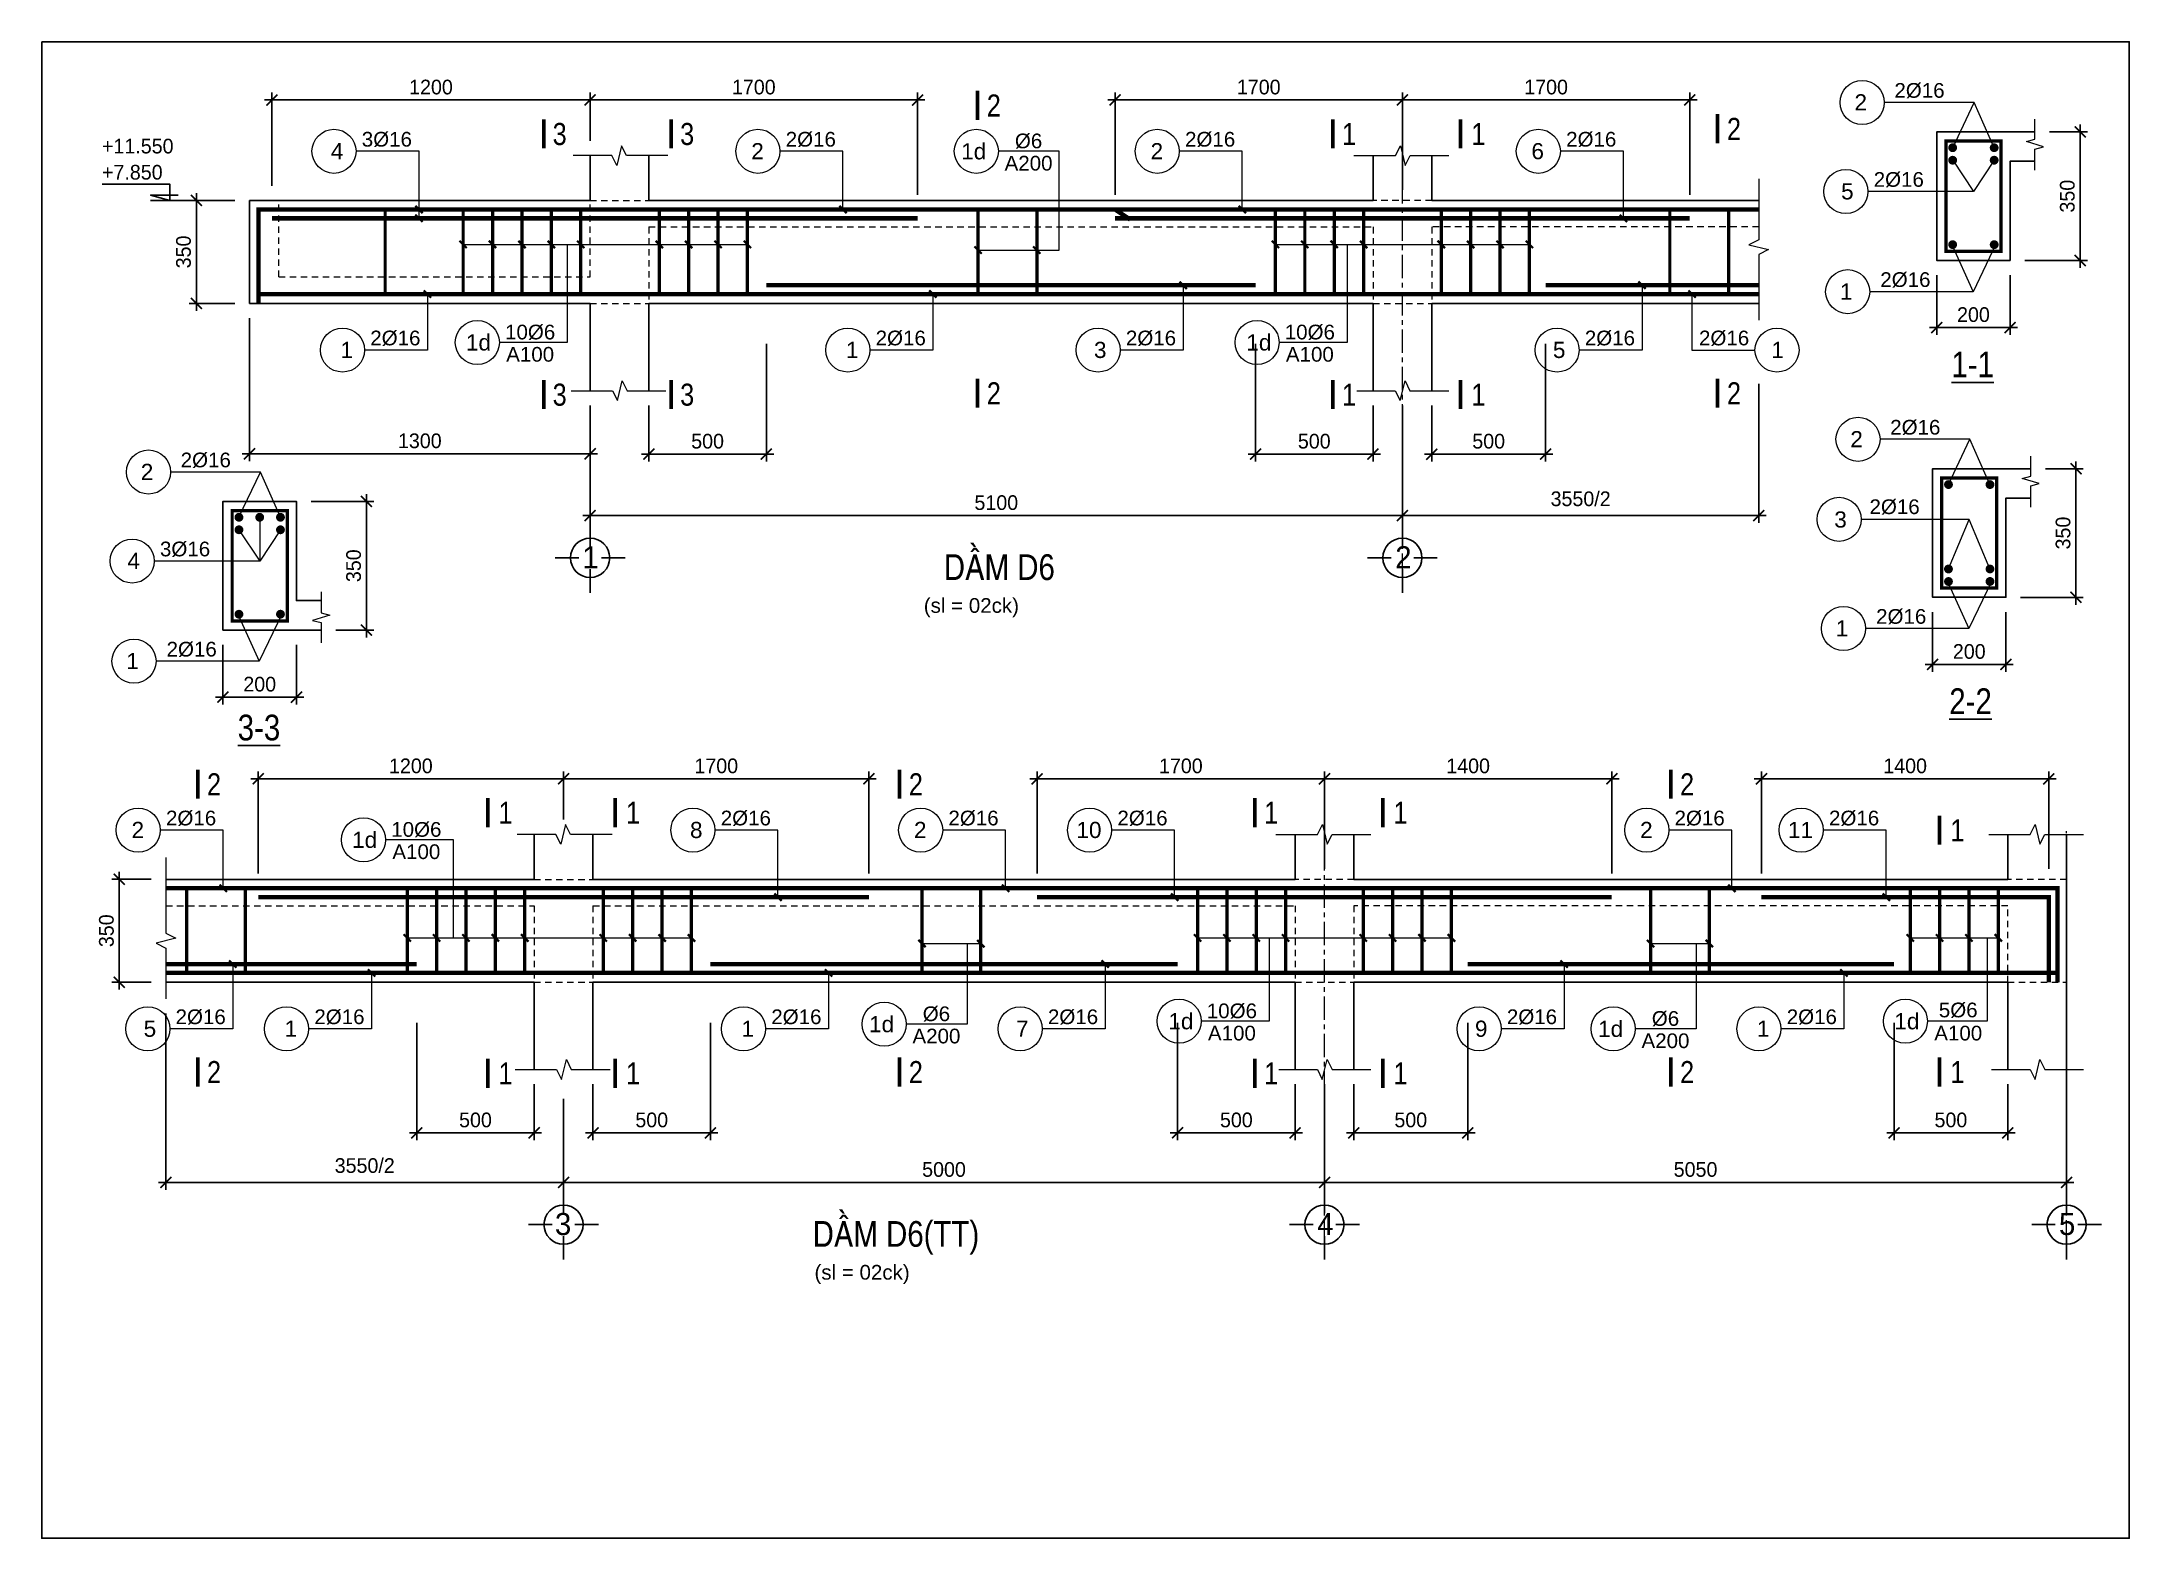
# Model space of a CAD drawing. Header units: millimetres. Extents: x -559287 to -299624, y 2351330 to 2655682.
# Drawn here: x -452324 to -423898, y 2451783 to 2472151 of the extents above; entities that cross this region are included whole.
import ezdxf
from ezdxf.enums import TextEntityAlignment as Align

# ---------------------------------------------------------------- set-up
doc = ezdxf.new("R2010")
doc.units = ezdxf.units.MM
doc.header["$LTSCALE"] = 10
for name, pattern in [('CENTER', [50.8, 31.75, -6.35, 6.35, -6.35]), ('HIDDEN', [0.3, 0.175, -0.125]), ('HIDDENX2', [0.75, 0.5, -0.25])]:
    doc.linetypes.add(name, pattern=pattern)
doc.layers.get('0').update_dxf_attribs({"lineweight": 20})
doc.layers.get('Defpoints').update_dxf_attribs({"lineweight": 20})
for name, color, linetype, lineweight in [('Dim', 251, 'Continuous', 15), ('Net khuat', 76, 'HIDDENX2', 15), ('Net manh', 8, 'Continuous', 13), ('Net thay', 4, 'Continuous', 25), ('Text', 54, 'Continuous', 25), ('Thep dai', 2, 'Continuous', 50), ('Thep doc', 140, 'Continuous', 60), ('Tim', 144, 'CENTER', 9)]:
    doc.layers.add(name, color=color, linetype=linetype, lineweight=lineweight)
doc.layers.add('ththep', color=3, linetype='Continuous')
doc.styles.add('HELVE', font='VHAVAN.TTF', dxfattribs={"height": 800})
doc.styles.add('IN-NHO', font='VHELVEN.TTF', dxfattribs={"height": 200})
doc.styles.add('NGHIA5', font='arial_0.ttf', dxfattribs={"height": 180})
doc.styles.get("Standard").update_dxf_attribs({"font": 'nghia5.shx', "height": 200})
doc.styles.add('STYLE1-S1', font='VHARIALN.TTF')
doc.dimstyles.new('dim20', dxfattribs={"dimscale": 100, "dimtxt": 200, "dimasz": 1.5, "dimexe": 1, "dimexo": 2, "dimgap": 0.75, "dimtad": 1, "dimdec": 0, "dimlfac": 0.2, "dimzin": 0, "dimdsep": 46, "dimtxsty": 'Standard', "dimblk1": 'ARCHTICK', "dimblk2": 'ARCHTICK', "dimsah": 1, "dimcen": 0.09, "dimdle": 1, "dimclrd": 256, "dimclre": 256, "dimclrt": 54, "dimadec": 0, "dimazin": 0, "dimtfac": 1, "dimtdec": 0, "dimtofl": 0, "dimtmove": 2, "dimatfit": 3, "dimfxl": 0, "dimtolj": 1, "dimtzin": 0, "dimarcsym": 0})
doc.dimstyles.new('dim25', dxfattribs={"dimscale": 100, "dimtxt": 200, "dimasz": 1.5, "dimexe": 1, "dimexo": 2, "dimgap": 0.75, "dimtad": 1, "dimdec": 0, "dimlfac": 0.25, "dimzin": 0, "dimdsep": 46, "dimtxsty": 'Standard', "dimblk1": 'ARCHTICK', "dimblk2": 'ARCHTICK', "dimsah": 1, "dimcen": 0.09, "dimdle": 1, "dimclrd": 256, "dimclre": 256, "dimclrt": 54, "dimadec": 0, "dimazin": 0, "dimtfac": 1, "dimtdec": 0, "dimtofl": 0, "dimtmove": 2, "dimatfit": 3, "dimfxl": 0, "dimtolj": 1, "dimtzin": 0, "dimarcsym": 0})

msp = doc.modelspace()

# ---------------------------------------------------------------- texts
at = {"layer": 'Text'}
for s, height, style, p in [('2', 300, 'STYLE1-S1', (-439359.7, 2471283.1)), ('2', 220, 'IN-NHO', (-427554.3, 2471326.3)), ('2', 300, 'STYLE1-S1', (-429280.4, 2470964.4)), ('4', 220, 'IN-NHO', (-448302.4, 2470661.7)), ('3', 300, 'STYLE1-S1', (-445271.4, 2470895.5)), ('3', 300, 'STYLE1-S1', (-443535.3, 2470895.5)), ('2', 220, 'IN-NHO', (-442577.2, 2470661.7)), ('1d', 220, 'IN-NHO', (-439633.4, 2470659.7)), ('2', 220, 'IN-NHO', (-437139.3, 2470661.7)), ('1', 300, 'STYLE1-S1', (-434522.2, 2470895.5)), ('1', 300, 'STYLE1-S1', (-432761.2, 2470895.5)), ('6', 220, 'IN-NHO', (-431953.7, 2470661.7)), ('5', 220, 'IN-NHO', (-427736.8, 2470114.6)), ('1', 220, 'IN-NHO', (-427752.2, 2468751.3)), ('1', 220, 'IN-NHO', (-448171.1, 2467956.6)), ('1d', 220, 'IN-NHO', (-446377.5, 2468058.4)), ('1', 220, 'IN-NHO', (-441289.2, 2467956.6)), ('3', 220, 'IN-NHO', (-437910.4, 2467956.6)), ('1d', 220, 'IN-NHO', (-435750.8, 2468058.4)), ('5', 220, 'IN-NHO', (-431661, 2467956.6)), ('1', 220, 'IN-NHO', (-428686.1, 2467956.6)), ('%%U1-1', 350, 'STYLE1-S1', (-426030.4, 2467759.7)), ('3', 300, 'STYLE1-S1', (-445271.4, 2467347.5)), ('3', 300, 'STYLE1-S1', (-443535.3, 2467347.5)), ('2', 300, 'STYLE1-S1', (-439359.7, 2467366.1)), ('1', 300, 'STYLE1-S1', (-434522.2, 2467347.5)), ('1', 300, 'STYLE1-S1', (-432761.2, 2467347.5)), ('2', 300, 'STYLE1-S1', (-429280.4, 2467366.1)), ('2', 220, 'IN-NHO', (-427611.4, 2466741.9)), ('2', 220, 'IN-NHO', (-450890.2, 2466296.4)), ('3', 220, 'IN-NHO', (-427829.5, 2465648.4)), ('4', 220, 'IN-NHO', (-451072.7, 2465084.8)), ('1', 220, 'IN-NHO', (-427809.3, 2464166.9)), ('1', 220, 'IN-NHO', (-451088.1, 2463721.4)), ('%%U2-2', 350, 'STYLE1-S1', (-426059.5, 2463175.3)), ('%%U3-3', 350, 'STYLE1-S1', (-449366.3, 2462816.9)), ('2', 300, 'STYLE1-S1', (-449977.8, 2462044.4)), ('2', 300, 'STYLE1-S1', (-440421.1, 2462044.4)), ('2', 300, 'STYLE1-S1', (-429919.2, 2462044.4)), ('1', 300, 'STYLE1-S1', (-446008.3, 2461656.8)), ('1', 300, 'STYLE1-S1', (-444272.2, 2461656.8)), ('1', 300, 'STYLE1-S1', (-435583.7, 2461656.8)), ('1', 300, 'STYLE1-S1', (-433822.7, 2461656.8)), ('2', 220, 'IN-NHO', (-451015.8, 2461423)), ('1d', 220, 'IN-NHO', (-447927.2, 2461288.9)), ('8', 220, 'IN-NHO', (-443411.2, 2461423)), ('2', 220, 'IN-NHO', (-440361.4, 2461423)), ('10', 220, 'IN-NHO', (-438064.2, 2461423)), ('2', 220, 'IN-NHO', (-430473.8, 2461423)), ('11', 220, 'IN-NHO', (-428375.3, 2461423)), ('1', 300, 'STYLE1-S1', (-426238.5, 2461418)), ('5', 220, 'IN-NHO', (-450851, 2458717.8)), ('1', 220, 'IN-NHO', (-448932.5, 2458717.8)), ('1', 220, 'IN-NHO', (-442710.3, 2458717.8)), ('1d', 220, 'IN-NHO', (-440888, 2458779.8)), ('7', 220, 'IN-NHO', (-438971.9, 2458717.8)), ('1d', 220, 'IN-NHO', (-436812.3, 2458819.7)), ('9', 220, 'IN-NHO', (-432722.5, 2458717.8)), ('1d', 220, 'IN-NHO', (-430960.5, 2458715.8)), ('1', 220, 'IN-NHO', (-428883, 2458717.8)), ('1d', 220, 'IN-NHO', (-426926.7, 2458819.7)), ('2', 300, 'STYLE1-S1', (-449977.8, 2458127.4)), ('2', 300, 'STYLE1-S1', (-440421.1, 2458127.4)), ('2', 300, 'STYLE1-S1', (-429919.2, 2458127.4)), ('1', 300, 'STYLE1-S1', (-426238.5, 2458127.4)), ('1', 300, 'STYLE1-S1', (-446008.3, 2458108.8)), ('1', 300, 'STYLE1-S1', (-444272.2, 2458108.8)), ('1', 300, 'STYLE1-S1', (-435583.7, 2458108.8)), ('1', 300, 'STYLE1-S1', (-433822.7, 2458108.8))]:
    msp.add_text(s, height=height, dxfattribs=dict(at, style=style)).set_placement(p, align=Align.MIDDLE_CENTER)
at = {"layer": 'Text', "ltscale": 3, "style": 'NGHIA5'}
for s, p in [('2%%C16', (-426754.5, 2471388.5)), ('3%%C16', (-447624.4, 2470723.9)), ('2%%C16', (-441851.6, 2470723.9)), ('%%C6', (-438886.5, 2470700.9)), ('2%%C16', (-436413.8, 2470723.9)), ('2%%C16', (-431224.5, 2470723.9)), ('A200', (-438886.5, 2470397.9)), ('2%%C16', (-427036.5, 2470176.8)), ('2%%C16', (-426946.5, 2468813.5)), ('2%%C16', (-447508.8, 2468018.8)), ('10%%C6', (-445673.4, 2468099.7)), ('2%%C16', (-440626.9, 2468018.8)), ('2%%C16', (-437219.3, 2468018.8)), ('10%%C6', (-435056.1, 2468099.7)), ('2%%C16', (-430970, 2468018.8)), ('2%%C16', (-429415.2, 2468018.8)), ('A100', (-445673.4, 2467796.6)), ('A100', (-435056.1, 2467796.6)), ('2%%C16', (-426811.5, 2466804.1)), ('2%%C16', (-450090.4, 2466358.7)), ('2%%C16', (-427093.6, 2465722.3)), ('3%%C16', (-450372.4, 2465147)), ('2%%C16', (-427003.5, 2464229.1)), ('2%%C16', (-450282.4, 2463783.6)), ('2%%C16', (-450290.2, 2461485.2)), ('2%%C16', (-442736.3, 2461485.2)), ('2%%C16', (-439635.9, 2461485.2)), ('2%%C16', (-437335, 2461485.2)), ('2%%C16', (-429748.2, 2461485.2)), ('2%%C16', (-427644.8, 2461485.2)), ('10%%C6', (-447223.1, 2461330.2)), ('A100', (-447223.1, 2461027.1)), ('2%%C16', (-450159.9, 2458780.1)), ('2%%C16', (-448270.3, 2458780.1)), ('2%%C16', (-442048.1, 2458780.1)), ('%%C6', (-440141.1, 2458821.1)), ('2%%C16', (-438280.8, 2458780.1)), ('10%%C6', (-436117.6, 2458860.9)), ('2%%C16', (-432031.4, 2458780.1)), ('%%C6', (-430213.5, 2458757.1)), ('2%%C16', (-428220.7, 2458780.1)), ('5%%C6', (-426227.2, 2458872.9)), ('A200', (-440141.1, 2458518)), ('A100', (-436117.6, 2458557.9)), ('A200', (-430213.5, 2458454)), ('A100', (-426227.2, 2458557.9))]:
    msp.add_text(s, height=200, dxfattribs=at).set_placement(p, align=Align.CENTER)
at = {"layer": 'Text', "style": 'STYLE1-S1'}
for s, p in [('DÇM D6', (-438528.5, 2464824.7)), ('DÇM D6(tt)', (-439557.9, 2455749.5))]:
    msp.add_text(s, height=350, dxfattribs=at).set_placement(p, align=Align.RIGHT)
at = {"layer": 'Text', "ltscale": 3, "style": 'NGHIA5'}
for p in [(-440313.3, 2464378.2), (-441801.6, 2455302.9)]:
    msp.add_text('(sl = 02ck)', height=200, dxfattribs=at).set_placement(p)

# ---------------------------------------------------------------- blocks, each defined once
blk = doc.blocks.new('truc ngang-helve')
for points in [[(0, -4.8), (0, 0)], [(-2.33, -7.13), (-7.13, -7.13)], [(2.33, -7.13), (7.13, -7.13)], [(0, -9.45), (0, -14.26)]]:
    blk.add_lwpolyline(points)
blk.add_circle((0, -7.13), 4)
at = {"style": 'HELVE'}
blk.add_attdef('A', text='', height=4.5, dxfattribs=at).set_placement((0.03, -7.01), align=Align.MIDDLE_CENTER)
blk = doc.blocks.new('_ARCHTICK')
at = {"color": 0, "linetype": 'ByBlock', "const_width": 0.15}
blk.add_lwpolyline([(-0.5, -0.5), (0.5, 0.5)], dxfattribs=at)
blk = doc.blocks.new('*D332')
at = {"layer": 'Defpoints', "color": 0, "ltscale": 10, "transparency": 16777216}
for p in [(-424752, 2458459), (-434857, 2458163), (-424752, 2456626)]:
    blk.add_point(p, dxfattribs=at)
at = {"layer": 'Dim', "lineweight": -2, "ltscale": 10, "transparency": 16777216}
for p, q in [((-424752, 2458259), (-424752, 2456526)), ((-434857, 2457963), (-434857, 2456526)), ((-434957, 2456626), (-424652, 2456626))]:
    blk.add_line(p, q, dxfattribs=at)
at = {"layer": 'Dim', "lineweight": -2, "ltscale": 10, "transparency": 16777216, "xscale": 150, "yscale": 150, "zscale": 150, "rotation": 180}
blk.add_blockref('_ARCHTICK', (-434857, 2456626), dxfattribs=at)
at = {"layer": 'Dim', "lineweight": -2, "ltscale": 10, "transparency": 16777216, "xscale": 150, "yscale": 150, "zscale": 150}
blk.add_blockref('_ARCHTICK', (-424752, 2456626), dxfattribs=at)
at = {"layer": 'Dim', "color": 54, "ltscale": 10, "transparency": 16777216, "insert": (-429804, 2456801), "char_height": 200, "attachment_point": 5}
blk.add_mtext('\\A1;5050', dxfattribs=at)
blk = doc.blocks.new('*D333')
at = {"layer": 'Defpoints', "color": 0, "ltscale": 3, "transparency": 16777216}
for p in [(-434857, 2462119), (-438770, 2460629), (-434857, 2460695)]:
    blk.add_point(p, dxfattribs=at)
at = {"layer": 'Dim', "lineweight": -2, "ltscale": 3, "transparency": 16777216}
for p, q in [((-438870, 2462119), (-434757, 2462119)), ((-438770, 2460829), (-438770, 2462219)), ((-434857, 2460895), (-434857, 2462219))]:
    blk.add_line(p, q, dxfattribs=at)
at = {"layer": 'Dim', "lineweight": -2, "ltscale": 3, "transparency": 16777216, "xscale": 150, "yscale": 150, "zscale": 150, "rotation": 180}
blk.add_blockref('_ARCHTICK', (-438770, 2462119), dxfattribs=at)
at = {"layer": 'Dim', "lineweight": -2, "ltscale": 3, "transparency": 16777216, "xscale": 150, "yscale": 150, "zscale": 150}
blk.add_blockref('_ARCHTICK', (-434857, 2462119), dxfattribs=at)
at = {"layer": 'Dim', "color": 54, "ltscale": 3, "transparency": 16777216, "insert": (-436813, 2462294), "char_height": 200, "attachment_point": 5}
blk.add_mtext('\\A1;1700', dxfattribs=at)
blk = doc.blocks.new('*D334')
at = {"layer": 'Defpoints', "color": 0, "ltscale": 10, "transparency": 16777216}
for p in [(-434857, 2458163), (-445218, 2457963), (-445218, 2456626)]:
    blk.add_point(p, dxfattribs=at)
at = {"layer": 'Dim', "lineweight": -2, "ltscale": 10, "transparency": 16777216}
for p, q in [((-445218, 2457763), (-445218, 2456526)), ((-434857, 2457963), (-434857, 2456526)), ((-434757, 2456626), (-445318, 2456626))]:
    blk.add_line(p, q, dxfattribs=at)
at = {"layer": 'Dim', "lineweight": -2, "ltscale": 10, "transparency": 16777216, "xscale": 150, "yscale": 150, "zscale": 150, "rotation": 180}
blk.add_blockref('_ARCHTICK', (-445218, 2456626), dxfattribs=at)
at = {"layer": 'Dim', "lineweight": -2, "ltscale": 10, "transparency": 16777216, "xscale": 150, "yscale": 150, "zscale": 150}
blk.add_blockref('_ARCHTICK', (-434857, 2456626), dxfattribs=at)
at = {"layer": 'Dim', "color": 54, "ltscale": 10, "transparency": 16777216, "insert": (-440038, 2456801), "char_height": 200, "attachment_point": 5}
blk.add_mtext('\\A1;5000', dxfattribs=at)
blk = doc.blocks.new('*D335')
at = {"layer": 'Defpoints', "color": 0, "ltscale": 3, "transparency": 16777216}
for p in [(-445218, 2462119), (-445218, 2461363), (-441060, 2460629)]:
    blk.add_point(p, dxfattribs=at)
at = {"layer": 'Dim', "lineweight": -2, "ltscale": 3, "transparency": 16777216}
for p, q in [((-440960, 2462119), (-445318, 2462119)), ((-445218, 2461563), (-445218, 2462219)), ((-441060, 2460829), (-441060, 2462219))]:
    blk.add_line(p, q, dxfattribs=at)
at = {"layer": 'Dim', "lineweight": -2, "ltscale": 3, "transparency": 16777216, "xscale": 150, "yscale": 150, "zscale": 150, "rotation": 180}
blk.add_blockref('_ARCHTICK', (-445218, 2462119), dxfattribs=at)
at = {"layer": 'Dim', "lineweight": -2, "ltscale": 3, "transparency": 16777216, "xscale": 150, "yscale": 150, "zscale": 150}
blk.add_blockref('_ARCHTICK', (-441060, 2462119), dxfattribs=at)
at = {"layer": 'Dim', "color": 54, "ltscale": 3, "transparency": 16777216, "insert": (-443139, 2462294), "char_height": 200, "attachment_point": 5}
blk.add_mtext('\\A1;1700', dxfattribs=at)
blk = doc.blocks.new('*D336')
at = {"layer": 'Defpoints', "color": 0, "ltscale": 10, "transparency": 16777216}
for p in [(-450633, 2459124), (-445218, 2457963), (-445218, 2456626)]:
    blk.add_point(p, dxfattribs=at)
at = {"layer": 'Dim', "lineweight": -2, "ltscale": 10, "transparency": 16777216}
for p, q in [((-450633, 2458924), (-450633, 2456526)), ((-445218, 2457763), (-445218, 2456526)), ((-450733, 2456626), (-445118, 2456626))]:
    blk.add_line(p, q, dxfattribs=at)
at = {"layer": 'Dim', "lineweight": -2, "ltscale": 10, "transparency": 16777216, "xscale": 150, "yscale": 150, "zscale": 150, "rotation": 180}
blk.add_blockref('_ARCHTICK', (-450633, 2456626), dxfattribs=at)
at = {"layer": 'Dim', "lineweight": -2, "ltscale": 10, "transparency": 16777216, "xscale": 150, "yscale": 150, "zscale": 150}
blk.add_blockref('_ARCHTICK', (-445218, 2456626), dxfattribs=at)
at = {"layer": 'Dim', "color": 54, "ltscale": 10, "transparency": 16777216, "insert": (-447926, 2456854), "char_height": 200, "attachment_point": 5}
blk.add_mtext('\\A1;3550/2', dxfattribs=at)
blk = doc.blocks.new('*D337')
at = {"layer": 'Defpoints', "color": 0, "ltscale": 10, "transparency": 16777216}
for p in [(-436857, 2459000), (-435257, 2458163), (-436857, 2457300)]:
    blk.add_point(p, dxfattribs=at)
at = {"layer": 'Dim', "lineweight": -2, "ltscale": 10, "transparency": 16777216}
for p, q in [((-436857, 2458800), (-436857, 2457200)), ((-435257, 2457963), (-435257, 2457200)), ((-435157, 2457300), (-436957, 2457300))]:
    blk.add_line(p, q, dxfattribs=at)
at = {"layer": 'Dim', "lineweight": -2, "ltscale": 10, "transparency": 16777216, "xscale": 150, "yscale": 150, "zscale": 150, "rotation": 180}
blk.add_blockref('_ARCHTICK', (-436857, 2457300), dxfattribs=at)
at = {"layer": 'Dim', "lineweight": -2, "ltscale": 10, "transparency": 16777216, "xscale": 150, "yscale": 150, "zscale": 150}
blk.add_blockref('_ARCHTICK', (-435257, 2457300), dxfattribs=at)
at = {"layer": 'Dim', "color": 54, "ltscale": 10, "transparency": 16777216, "insert": (-436057, 2457475), "char_height": 200, "attachment_point": 5}
blk.add_mtext('\\A1;500', dxfattribs=at)
blk = doc.blocks.new('*D338')
at = {"layer": 'Defpoints', "color": 0, "ltscale": 10, "transparency": 16777216}
for p in [(-443219, 2459000), (-444818, 2458163), (-443219, 2457300)]:
    blk.add_point(p, dxfattribs=at)
at = {"layer": 'Dim', "lineweight": -2, "ltscale": 10, "transparency": 16777216}
for p, q in [((-443219, 2458800), (-443219, 2457200)), ((-444818, 2457963), (-444818, 2457200)), ((-444918, 2457300), (-443119, 2457300))]:
    blk.add_line(p, q, dxfattribs=at)
at = {"layer": 'Dim', "lineweight": -2, "ltscale": 10, "transparency": 16777216, "xscale": 150, "yscale": 150, "zscale": 150, "rotation": 180}
blk.add_blockref('_ARCHTICK', (-444818, 2457300), dxfattribs=at)
at = {"layer": 'Dim', "lineweight": -2, "ltscale": 10, "transparency": 16777216, "xscale": 150, "yscale": 150, "zscale": 150}
blk.add_blockref('_ARCHTICK', (-443219, 2457300), dxfattribs=at)
at = {"layer": 'Dim', "color": 54, "ltscale": 10, "transparency": 16777216, "insert": (-444018, 2457475), "char_height": 200, "attachment_point": 5}
blk.add_mtext('\\A1;500', dxfattribs=at)
blk = doc.blocks.new('*D339')
at = {"layer": 'Defpoints', "color": 0, "ltscale": 10, "transparency": 16777216}
for p in [(-427101, 2459000), (-425552, 2458163), (-427101, 2457300)]:
    blk.add_point(p, dxfattribs=at)
at = {"layer": 'Dim', "lineweight": -2, "ltscale": 10, "transparency": 16777216}
for p, q in [((-427101, 2458800), (-427101, 2457200)), ((-425552, 2457963), (-425552, 2457200)), ((-425452, 2457300), (-427201, 2457300))]:
    blk.add_line(p, q, dxfattribs=at)
at = {"layer": 'Dim', "lineweight": -2, "ltscale": 10, "transparency": 16777216, "xscale": 150, "yscale": 150, "zscale": 150, "rotation": 180}
blk.add_blockref('_ARCHTICK', (-427101, 2457300), dxfattribs=at)
at = {"layer": 'Dim', "lineweight": -2, "ltscale": 10, "transparency": 16777216, "xscale": 150, "yscale": 150, "zscale": 150}
blk.add_blockref('_ARCHTICK', (-425552, 2457300), dxfattribs=at)
at = {"layer": 'Dim', "color": 54, "ltscale": 10, "transparency": 16777216, "insert": (-426327, 2457475), "char_height": 200, "attachment_point": 5}
blk.add_mtext('\\A1;500', dxfattribs=at)
blk = doc.blocks.new('*D340')
at = {"layer": 'Defpoints', "color": 0, "ltscale": 3, "transparency": 16777216}
for p in [(-434857, 2462119), (-434857, 2460695), (-430944, 2460629)]:
    blk.add_point(p, dxfattribs=at)
at = {"layer": 'Dim', "lineweight": -2, "ltscale": 3, "transparency": 16777216}
for p, q in [((-430844, 2462119), (-434957, 2462119)), ((-434857, 2460895), (-434857, 2462219)), ((-430944, 2460829), (-430944, 2462219))]:
    blk.add_line(p, q, dxfattribs=at)
at = {"layer": 'Dim', "lineweight": -2, "ltscale": 3, "transparency": 16777216, "xscale": 150, "yscale": 150, "zscale": 150, "rotation": 180}
blk.add_blockref('_ARCHTICK', (-434857, 2462119), dxfattribs=at)
at = {"layer": 'Dim', "lineweight": -2, "ltscale": 3, "transparency": 16777216, "xscale": 150, "yscale": 150, "zscale": 150}
blk.add_blockref('_ARCHTICK', (-430944, 2462119), dxfattribs=at)
at = {"layer": 'Dim', "color": 54, "ltscale": 3, "transparency": 16777216, "insert": (-432901, 2462294), "char_height": 200, "attachment_point": 5}
blk.add_mtext('\\A1;1400', dxfattribs=at)
blk = doc.blocks.new('*D341')
at = {"layer": 'Defpoints', "color": 0, "ltscale": 3, "transparency": 16777216}
for p in [(-424994, 2462119), (-428906, 2460629), (-424994, 2460695)]:
    blk.add_point(p, dxfattribs=at)
at = {"layer": 'Dim', "lineweight": -2, "ltscale": 3, "transparency": 16777216}
for p, q in [((-429006, 2462119), (-424894, 2462119)), ((-428906, 2460829), (-428906, 2462219)), ((-424994, 2460895), (-424994, 2462219))]:
    blk.add_line(p, q, dxfattribs=at)
at = {"layer": 'Dim', "lineweight": -2, "ltscale": 3, "transparency": 16777216, "xscale": 150, "yscale": 150, "zscale": 150, "rotation": 180}
blk.add_blockref('_ARCHTICK', (-428906, 2462119), dxfattribs=at)
at = {"layer": 'Dim', "lineweight": -2, "ltscale": 3, "transparency": 16777216, "xscale": 150, "yscale": 150, "zscale": 150}
blk.add_blockref('_ARCHTICK', (-424994, 2462119), dxfattribs=at)
at = {"layer": 'Dim', "color": 54, "ltscale": 3, "transparency": 16777216, "insert": (-426950, 2462294), "char_height": 200, "attachment_point": 5}
blk.add_mtext('\\A1;1400', dxfattribs=at)
blk = doc.blocks.new('*D342')
at = {"layer": 'Defpoints', "color": 0, "ltscale": 10, "transparency": 16777216}
for p in [(-432907, 2459000), (-434457, 2458163), (-432907, 2457300)]:
    blk.add_point(p, dxfattribs=at)
at = {"layer": 'Dim', "lineweight": -2, "ltscale": 10, "transparency": 16777216}
for p, q in [((-432907, 2458800), (-432907, 2457200)), ((-434457, 2457963), (-434457, 2457200)), ((-434557, 2457300), (-432807, 2457300))]:
    blk.add_line(p, q, dxfattribs=at)
at = {"layer": 'Dim', "lineweight": -2, "ltscale": 10, "transparency": 16777216, "xscale": 150, "yscale": 150, "zscale": 150, "rotation": 180}
blk.add_blockref('_ARCHTICK', (-434457, 2457300), dxfattribs=at)
at = {"layer": 'Dim', "lineweight": -2, "ltscale": 10, "transparency": 16777216, "xscale": 150, "yscale": 150, "zscale": 150}
blk.add_blockref('_ARCHTICK', (-432907, 2457300), dxfattribs=at)
at = {"layer": 'Dim', "color": 54, "ltscale": 10, "transparency": 16777216, "insert": (-433682, 2457475), "char_height": 200, "attachment_point": 5}
blk.add_mtext('\\A1;500', dxfattribs=at)
blk = doc.blocks.new('*D343')
at = {"layer": 'Defpoints', "color": 0, "ltscale": 10, "transparency": 16777216}
for p in [(-428943, 2467697), (-433796, 2467402), (-428943, 2465702)]:
    blk.add_point(p, dxfattribs=at)
at = {"layer": 'Dim', "lineweight": -2, "ltscale": 10, "transparency": 16777216}
for p, q in [((-428943, 2467497), (-428943, 2465602)), ((-433796, 2467202), (-433796, 2465602)), ((-433896, 2465702), (-428843, 2465702))]:
    blk.add_line(p, q, dxfattribs=at)
at = {"layer": 'Dim', "lineweight": -2, "ltscale": 10, "transparency": 16777216, "xscale": 150, "yscale": 150, "zscale": 150, "rotation": 180}
blk.add_blockref('_ARCHTICK', (-433796, 2465702), dxfattribs=at)
at = {"layer": 'Dim', "lineweight": -2, "ltscale": 10, "transparency": 16777216, "xscale": 150, "yscale": 150, "zscale": 150}
blk.add_blockref('_ARCHTICK', (-428943, 2465702), dxfattribs=at)
at = {"layer": 'Dim', "color": 54, "ltscale": 10, "transparency": 16777216, "insert": (-431369, 2465929), "char_height": 200, "attachment_point": 5}
blk.add_mtext('\\A1;3550/2', dxfattribs=at)
blk = doc.blocks.new('*D344')
at = {"layer": 'Defpoints', "color": 0, "ltscale": 3, "transparency": 16777216}
for p in [(-433796, 2471358), (-433796, 2469934), (-437708, 2469868)]:
    blk.add_point(p, dxfattribs=at)
at = {"layer": 'Dim', "lineweight": -2, "ltscale": 3, "transparency": 16777216}
for p, q in [((-437808, 2471358), (-433696, 2471358)), ((-437708, 2470068), (-437708, 2471458)), ((-433796, 2470134), (-433796, 2471458))]:
    blk.add_line(p, q, dxfattribs=at)
at = {"layer": 'Dim', "lineweight": -2, "ltscale": 3, "transparency": 16777216, "xscale": 150, "yscale": 150, "zscale": 150, "rotation": 180}
blk.add_blockref('_ARCHTICK', (-437708, 2471358), dxfattribs=at)
at = {"layer": 'Dim', "lineweight": -2, "ltscale": 3, "transparency": 16777216, "xscale": 150, "yscale": 150, "zscale": 150}
blk.add_blockref('_ARCHTICK', (-433796, 2471358), dxfattribs=at)
at = {"layer": 'Dim', "color": 54, "ltscale": 3, "transparency": 16777216, "insert": (-435752, 2471533), "char_height": 200, "attachment_point": 5}
blk.add_mtext('\\A1;1700', dxfattribs=at)
blk = doc.blocks.new('*D345')
at = {"layer": 'Defpoints', "color": 0, "ltscale": 10, "transparency": 16777216}
for p in [(-444857, 2467402), (-433796, 2467402), (-444857, 2465702)]:
    blk.add_point(p, dxfattribs=at)
at = {"layer": 'Dim', "lineweight": -2, "ltscale": 10, "transparency": 16777216}
for p, q in [((-444857, 2467202), (-444857, 2465602)), ((-433796, 2467202), (-433796, 2465602)), ((-433696, 2465702), (-444957, 2465702))]:
    blk.add_line(p, q, dxfattribs=at)
at = {"layer": 'Dim', "lineweight": -2, "ltscale": 10, "transparency": 16777216, "xscale": 150, "yscale": 150, "zscale": 150, "rotation": 180}
blk.add_blockref('_ARCHTICK', (-444857, 2465702), dxfattribs=at)
at = {"layer": 'Dim', "lineweight": -2, "ltscale": 10, "transparency": 16777216, "xscale": 150, "yscale": 150, "zscale": 150}
blk.add_blockref('_ARCHTICK', (-433796, 2465702), dxfattribs=at)
at = {"layer": 'Dim', "color": 54, "ltscale": 10, "transparency": 16777216, "insert": (-439326, 2465877), "char_height": 200, "attachment_point": 5}
blk.add_mtext('\\A1;5100', dxfattribs=at)
blk = doc.blocks.new('*D346')
at = {"layer": 'Defpoints', "color": 0, "ltscale": 3, "transparency": 16777216}
for p in [(-444857, 2471358), (-444857, 2470601), (-440398, 2469868)]:
    blk.add_point(p, dxfattribs=at)
at = {"layer": 'Dim', "lineweight": -2, "ltscale": 3, "transparency": 16777216}
for p, q in [((-440298, 2471358), (-444957, 2471358)), ((-444857, 2470801), (-444857, 2471458)), ((-440398, 2470068), (-440398, 2471458))]:
    blk.add_line(p, q, dxfattribs=at)
at = {"layer": 'Dim', "lineweight": -2, "ltscale": 3, "transparency": 16777216, "xscale": 150, "yscale": 150, "zscale": 150, "rotation": 180}
blk.add_blockref('_ARCHTICK', (-444857, 2471358), dxfattribs=at)
at = {"layer": 'Dim', "lineweight": -2, "ltscale": 3, "transparency": 16777216, "xscale": 150, "yscale": 150, "zscale": 150}
blk.add_blockref('_ARCHTICK', (-440398, 2471358), dxfattribs=at)
at = {"layer": 'Dim', "color": 54, "ltscale": 3, "transparency": 16777216, "insert": (-442628, 2471533), "char_height": 200, "attachment_point": 5}
blk.add_mtext('\\A1;1700', dxfattribs=at)
blk = doc.blocks.new('*D347')
at = {"layer": 'Defpoints', "color": 0, "ltscale": 3, "transparency": 16777216}
for p in [(-449190, 2471358), (-444857, 2470601), (-449190, 2469990)]:
    blk.add_point(p, dxfattribs=at)
at = {"layer": 'Dim', "lineweight": -2, "ltscale": 3, "transparency": 16777216}
for p, q in [((-444757, 2471358), (-449290, 2471358)), ((-449190, 2470190), (-449190, 2471458)), ((-444857, 2470801), (-444857, 2471458))]:
    blk.add_line(p, q, dxfattribs=at)
at = {"layer": 'Dim', "lineweight": -2, "ltscale": 3, "transparency": 16777216, "xscale": 150, "yscale": 150, "zscale": 150, "rotation": 180}
blk.add_blockref('_ARCHTICK', (-449190, 2471358), dxfattribs=at)
at = {"layer": 'Dim', "lineweight": -2, "ltscale": 3, "transparency": 16777216, "xscale": 150, "yscale": 150, "zscale": 150}
blk.add_blockref('_ARCHTICK', (-444857, 2471358), dxfattribs=at)
at = {"layer": 'Dim', "color": 54, "ltscale": 3, "transparency": 16777216, "insert": (-447024, 2471533), "char_height": 200, "attachment_point": 5}
blk.add_mtext('\\A1;1200', dxfattribs=at)
blk = doc.blocks.new('*D348')
at = {"layer": 'Defpoints', "color": 0, "ltscale": 10, "transparency": 16777216}
for p in [(-449496, 2468590), (-444857, 2467202), (-444857, 2466543)]:
    blk.add_point(p, dxfattribs=at)
at = {"layer": 'Dim', "lineweight": -2, "ltscale": 10, "transparency": 16777216}
for p, q in [((-449496, 2468390), (-449496, 2466443)), ((-444857, 2467002), (-444857, 2466443)), ((-449596, 2466543), (-444757, 2466543))]:
    blk.add_line(p, q, dxfattribs=at)
at = {"layer": 'Dim', "lineweight": -2, "ltscale": 10, "transparency": 16777216, "xscale": 150, "yscale": 150, "zscale": 150, "rotation": 180}
blk.add_blockref('_ARCHTICK', (-449496, 2466543), dxfattribs=at)
at = {"layer": 'Dim', "lineweight": -2, "ltscale": 10, "transparency": 16777216, "xscale": 150, "yscale": 150, "zscale": 150}
blk.add_blockref('_ARCHTICK', (-444857, 2466543), dxfattribs=at)
at = {"layer": 'Dim', "color": 54, "ltscale": 10, "transparency": 16777216, "insert": (-447176, 2466718), "char_height": 200, "attachment_point": 5}
blk.add_mtext('\\A1;1300', dxfattribs=at)
blk = doc.blocks.new('*D349')
at = {"layer": 'Defpoints', "color": 0, "ltscale": 10, "transparency": 16777216}
for p in [(-435795, 2468238), (-434196, 2467402), (-435795, 2466538)]:
    blk.add_point(p, dxfattribs=at)
at = {"layer": 'Dim', "lineweight": -2, "ltscale": 10, "transparency": 16777216}
for p, q in [((-435795, 2468038), (-435795, 2466438)), ((-434196, 2467202), (-434196, 2466438)), ((-434096, 2466538), (-435895, 2466538))]:
    blk.add_line(p, q, dxfattribs=at)
at = {"layer": 'Dim', "lineweight": -2, "ltscale": 10, "transparency": 16777216, "xscale": 150, "yscale": 150, "zscale": 150, "rotation": 180}
blk.add_blockref('_ARCHTICK', (-435795, 2466538), dxfattribs=at)
at = {"layer": 'Dim', "lineweight": -2, "ltscale": 10, "transparency": 16777216, "xscale": 150, "yscale": 150, "zscale": 150}
blk.add_blockref('_ARCHTICK', (-434196, 2466538), dxfattribs=at)
at = {"layer": 'Dim', "color": 54, "ltscale": 10, "transparency": 16777216, "insert": (-434996, 2466713), "char_height": 200, "attachment_point": 5}
blk.add_mtext('\\A1;500', dxfattribs=at)
blk = doc.blocks.new('*D350')
at = {"layer": 'Defpoints', "color": 0, "ltscale": 10, "transparency": 16777216}
for p in [(-442457, 2468238), (-444057, 2467402), (-442457, 2466538)]:
    blk.add_point(p, dxfattribs=at)
at = {"layer": 'Dim', "lineweight": -2, "ltscale": 10, "transparency": 16777216}
for p, q in [((-442457, 2468038), (-442457, 2466438)), ((-444057, 2467202), (-444057, 2466438)), ((-444157, 2466538), (-442357, 2466538))]:
    blk.add_line(p, q, dxfattribs=at)
at = {"layer": 'Dim', "lineweight": -2, "ltscale": 10, "transparency": 16777216, "xscale": 150, "yscale": 150, "zscale": 150, "rotation": 180}
blk.add_blockref('_ARCHTICK', (-444057, 2466538), dxfattribs=at)
at = {"layer": 'Dim', "lineweight": -2, "ltscale": 10, "transparency": 16777216, "xscale": 150, "yscale": 150, "zscale": 150}
blk.add_blockref('_ARCHTICK', (-442457, 2466538), dxfattribs=at)
at = {"layer": 'Dim', "color": 54, "ltscale": 10, "transparency": 16777216, "insert": (-443257, 2466713), "char_height": 200, "attachment_point": 5}
blk.add_mtext('\\A1;500', dxfattribs=at)
blk = doc.blocks.new('*D351')
at = {"layer": 'Defpoints', "color": 0, "ltscale": 3, "transparency": 16777216}
for p in [(-433796, 2471358), (-433796, 2469934), (-429883, 2469868)]:
    blk.add_point(p, dxfattribs=at)
at = {"layer": 'Dim', "lineweight": -2, "ltscale": 3, "transparency": 16777216}
for p, q in [((-429783, 2471358), (-433896, 2471358)), ((-433796, 2470134), (-433796, 2471458)), ((-429883, 2470068), (-429883, 2471458))]:
    blk.add_line(p, q, dxfattribs=at)
at = {"layer": 'Dim', "lineweight": -2, "ltscale": 3, "transparency": 16777216, "xscale": 150, "yscale": 150, "zscale": 150, "rotation": 180}
blk.add_blockref('_ARCHTICK', (-433796, 2471358), dxfattribs=at)
at = {"layer": 'Dim', "lineweight": -2, "ltscale": 3, "transparency": 16777216, "xscale": 150, "yscale": 150, "zscale": 150}
blk.add_blockref('_ARCHTICK', (-429883, 2471358), dxfattribs=at)
at = {"layer": 'Dim', "color": 54, "ltscale": 3, "transparency": 16777216, "insert": (-431839, 2471533), "char_height": 200, "attachment_point": 5}
blk.add_mtext('\\A1;1700', dxfattribs=at)
blk = doc.blocks.new('*D352')
at = {"layer": 'Defpoints', "color": 0, "ltscale": 10, "transparency": 16777216}
for p in [(-431846, 2468238), (-433396, 2467402), (-431846, 2466538)]:
    blk.add_point(p, dxfattribs=at)
at = {"layer": 'Dim', "lineweight": -2, "ltscale": 10, "transparency": 16777216}
for p, q in [((-431846, 2468038), (-431846, 2466438)), ((-433396, 2467202), (-433396, 2466438)), ((-433496, 2466538), (-431746, 2466538))]:
    blk.add_line(p, q, dxfattribs=at)
at = {"layer": 'Dim', "lineweight": -2, "ltscale": 10, "transparency": 16777216, "xscale": 150, "yscale": 150, "zscale": 150, "rotation": 180}
blk.add_blockref('_ARCHTICK', (-433396, 2466538), dxfattribs=at)
at = {"layer": 'Dim', "lineweight": -2, "ltscale": 10, "transparency": 16777216, "xscale": 150, "yscale": 150, "zscale": 150}
blk.add_blockref('_ARCHTICK', (-431846, 2466538), dxfattribs=at)
at = {"layer": 'Dim', "color": 54, "ltscale": 10, "transparency": 16777216, "insert": (-432621, 2466713), "char_height": 200, "attachment_point": 5}
blk.add_mtext('\\A1;500', dxfattribs=at)
blk = doc.blocks.new('*D353')
at = {"layer": 'Defpoints', "color": 0, "ltscale": 3, "transparency": 16777216}
for p in [(-445218, 2462119), (-445218, 2461363), (-449377, 2460629)]:
    blk.add_point(p, dxfattribs=at)
at = {"layer": 'Dim', "lineweight": -2, "ltscale": 3, "transparency": 16777216}
for p, q in [((-449477, 2462119), (-445118, 2462119)), ((-449377, 2460829), (-449377, 2462219)), ((-445218, 2461563), (-445218, 2462219))]:
    blk.add_line(p, q, dxfattribs=at)
at = {"layer": 'Dim', "lineweight": -2, "ltscale": 3, "transparency": 16777216, "xscale": 150, "yscale": 150, "zscale": 150, "rotation": 180}
blk.add_blockref('_ARCHTICK', (-449377, 2462119), dxfattribs=at)
at = {"layer": 'Dim', "lineweight": -2, "ltscale": 3, "transparency": 16777216, "xscale": 150, "yscale": 150, "zscale": 150}
blk.add_blockref('_ARCHTICK', (-445218, 2462119), dxfattribs=at)
at = {"layer": 'Dim', "color": 54, "ltscale": 3, "transparency": 16777216, "insert": (-447298, 2462294), "char_height": 200, "attachment_point": 5}
blk.add_mtext('\\A1;1200', dxfattribs=at)
blk = doc.blocks.new('*D354')
at = {"layer": 'Defpoints', "color": 0, "ltscale": 3, "transparency": 16777216}
for p in [(-451268, 2460751), (-450633, 2460751), (-450633, 2459351)]:
    blk.add_point(p, dxfattribs=at)
at = {"layer": 'Dim', "lineweight": -2, "ltscale": 3, "transparency": 16777216}
for p, q in [((-451268, 2459251), (-451268, 2460851)), ((-450833, 2460751), (-451368, 2460751)), ((-450833, 2459351), (-451368, 2459351))]:
    blk.add_line(p, q, dxfattribs=at)
at = {"layer": 'Dim', "lineweight": -2, "ltscale": 3, "transparency": 16777216, "xscale": 150, "yscale": 150, "zscale": 150}
for p, rotation in [((-451268, 2460751), 90), ((-451268, 2459351), 270)]:
    blk.add_blockref('_ARCHTICK', p, dxfattribs=dict(at, rotation=rotation))
at = {"layer": 'Dim', "color": 54, "ltscale": 3, "transparency": 16777216, "insert": (-451443, 2460051), "char_height": 200, "attachment_point": 5, "rotation": 90}
blk.add_mtext('\\A1;350', dxfattribs=at)
blk = doc.blocks.new('*D355')
at = {"layer": 'Defpoints', "color": 0, "ltscale": 10, "transparency": 16777216}
for p in [(-447218, 2459000), (-445618, 2458163), (-447218, 2457300)]:
    blk.add_point(p, dxfattribs=at)
at = {"layer": 'Dim', "lineweight": -2, "ltscale": 10, "transparency": 16777216}
for p, q in [((-447218, 2458800), (-447218, 2457200)), ((-445618, 2457963), (-445618, 2457200)), ((-445518, 2457300), (-447318, 2457300))]:
    blk.add_line(p, q, dxfattribs=at)
at = {"layer": 'Dim', "lineweight": -2, "ltscale": 10, "transparency": 16777216, "xscale": 150, "yscale": 150, "zscale": 150, "rotation": 180}
blk.add_blockref('_ARCHTICK', (-447218, 2457300), dxfattribs=at)
at = {"layer": 'Dim', "lineweight": -2, "ltscale": 10, "transparency": 16777216, "xscale": 150, "yscale": 150, "zscale": 150}
blk.add_blockref('_ARCHTICK', (-445618, 2457300), dxfattribs=at)
at = {"layer": 'Dim', "color": 54, "ltscale": 10, "transparency": 16777216, "insert": (-446418, 2457475), "char_height": 200, "attachment_point": 5}
blk.add_mtext('\\A1;500', dxfattribs=at)
blk = doc.blocks.new('*D356')
at = {"layer": 'Defpoints', "color": 0, "ltscale": 3, "transparency": 16777216}
for p in [(-449496, 2469990), (-450218, 2468590), (-449496, 2468590)]:
    blk.add_point(p, dxfattribs=at)
at = {"layer": 'Dim', "lineweight": -2, "ltscale": 3, "transparency": 16777216}
for p, q in [((-449696, 2469990), (-450318, 2469990)), ((-450218, 2470090), (-450218, 2468490)), ((-449696, 2468590), (-450318, 2468590))]:
    blk.add_line(p, q, dxfattribs=at)
at = {"layer": 'Dim', "lineweight": -2, "ltscale": 3, "transparency": 16777216, "xscale": 150, "yscale": 150, "zscale": 150}
for p, rotation in [((-450218, 2469990), 90), ((-450218, 2468590), 270)]:
    blk.add_blockref('_ARCHTICK', p, dxfattribs=dict(at, rotation=rotation))
at = {"layer": 'Dim', "color": 54, "ltscale": 3, "transparency": 16777216, "insert": (-450393, 2469290), "char_height": 200, "attachment_point": 5, "rotation": 90}
blk.add_mtext('\\A1;350', dxfattribs=at)
blk = doc.blocks.new('*D318')
at = {"layer": 'Defpoints', "color": 0, "transparency": 16777216}
for p in [(-426520, 2469174), (-425520, 2469174), (-425520, 2468261)]:
    blk.add_point(p, dxfattribs=at)
at = {"layer": 'Dim', "lineweight": -2, "transparency": 16777216}
for p, q in [((-426520, 2468974), (-426520, 2468161)), ((-425520, 2468974), (-425520, 2468161)), ((-426620, 2468261), (-425420, 2468261))]:
    blk.add_line(p, q, dxfattribs=at)
at = {"layer": 'Dim', "lineweight": -2, "transparency": 16777216, "xscale": 150, "yscale": 150, "zscale": 150, "rotation": 180}
blk.add_blockref('_ARCHTICK', (-426520, 2468261), dxfattribs=at)
at = {"layer": 'Dim', "lineweight": -2, "transparency": 16777216, "xscale": 150, "yscale": 150, "zscale": 150}
blk.add_blockref('_ARCHTICK', (-425520, 2468261), dxfattribs=at)
at = {"layer": 'Dim', "color": 54, "transparency": 16777216, "insert": (-426020, 2468436), "char_height": 200, "attachment_point": 5}
blk.add_mtext('\\A1;200', dxfattribs=at)
blk = doc.blocks.new('*D319')
at = {"layer": 'Defpoints', "color": 0, "transparency": 16777216}
for p in [(-425183, 2470924), (-424566, 2470924), (-425520, 2469174)]:
    blk.add_point(p, dxfattribs=at)
at = {"layer": 'Dim', "lineweight": -2, "transparency": 16777216}
for p, q in [((-424983, 2470924), (-424466, 2470924)), ((-424566, 2469074), (-424566, 2471024)), ((-425320, 2469174), (-424466, 2469174))]:
    blk.add_line(p, q, dxfattribs=at)
at = {"layer": 'Dim', "lineweight": -2, "transparency": 16777216, "xscale": 150, "yscale": 150, "zscale": 150}
for p, rotation in [((-424566, 2470924), 90), ((-424566, 2469174), 270)]:
    blk.add_blockref('_ARCHTICK', p, dxfattribs=dict(at, rotation=rotation))
at = {"layer": 'Dim', "color": 54, "transparency": 16777216, "insert": (-424741, 2470049), "char_height": 200, "attachment_point": 5, "rotation": 90}
blk.add_mtext('\\A1;350', dxfattribs=at)
blk = doc.blocks.new('*D320')
at = {"layer": 'Defpoints', "color": 0, "transparency": 16777216}
for p in [(-426577, 2464589), (-425577, 2464589), (-425577, 2463676)]:
    blk.add_point(p, dxfattribs=at)
at = {"layer": 'Dim', "lineweight": -2, "transparency": 16777216}
for p, q in [((-426577, 2464389), (-426577, 2463576)), ((-425577, 2464389), (-425577, 2463576)), ((-426677, 2463676), (-425477, 2463676))]:
    blk.add_line(p, q, dxfattribs=at)
at = {"layer": 'Dim', "lineweight": -2, "transparency": 16777216, "xscale": 150, "yscale": 150, "zscale": 150, "rotation": 180}
blk.add_blockref('_ARCHTICK', (-426577, 2463676), dxfattribs=at)
at = {"layer": 'Dim', "lineweight": -2, "transparency": 16777216, "xscale": 150, "yscale": 150, "zscale": 150}
blk.add_blockref('_ARCHTICK', (-425577, 2463676), dxfattribs=at)
at = {"layer": 'Dim', "color": 54, "transparency": 16777216, "insert": (-426077, 2463851), "char_height": 200, "attachment_point": 5}
blk.add_mtext('\\A1;200', dxfattribs=at)
blk = doc.blocks.new('*D321')
at = {"layer": 'Defpoints', "color": 0, "transparency": 16777216}
for p in [(-425240, 2466339), (-424624, 2466339), (-425577, 2464589)]:
    blk.add_point(p, dxfattribs=at)
at = {"layer": 'Dim', "lineweight": -2, "transparency": 16777216}
for p, q in [((-425040, 2466339), (-424524, 2466339)), ((-424624, 2464489), (-424624, 2466439)), ((-425377, 2464589), (-424524, 2464589))]:
    blk.add_line(p, q, dxfattribs=at)
at = {"layer": 'Dim', "lineweight": -2, "transparency": 16777216, "xscale": 150, "yscale": 150, "zscale": 150}
for p, rotation in [((-424624, 2466339), 90), ((-424624, 2464589), 270)]:
    blk.add_blockref('_ARCHTICK', p, dxfattribs=dict(at, rotation=rotation))
at = {"layer": 'Dim', "color": 54, "transparency": 16777216, "insert": (-424799, 2465464), "char_height": 200, "attachment_point": 5, "rotation": 90}
blk.add_mtext('\\A1;350', dxfattribs=at)
blk = doc.blocks.new('*D322')
at = {"layer": 'Defpoints', "color": 0, "transparency": 16777216}
for p in [(-449856, 2464144), (-448856, 2464144), (-448856, 2463231)]:
    blk.add_point(p, dxfattribs=at)
at = {"layer": 'Dim', "lineweight": -2, "transparency": 16777216}
for p, q in [((-449856, 2463944), (-449856, 2463131)), ((-448856, 2463944), (-448856, 2463131)), ((-449956, 2463231), (-448756, 2463231))]:
    blk.add_line(p, q, dxfattribs=at)
at = {"layer": 'Dim', "lineweight": -2, "transparency": 16777216, "xscale": 150, "yscale": 150, "zscale": 150, "rotation": 180}
blk.add_blockref('_ARCHTICK', (-449856, 2463231), dxfattribs=at)
at = {"layer": 'Dim', "lineweight": -2, "transparency": 16777216, "xscale": 150, "yscale": 150, "zscale": 150}
blk.add_blockref('_ARCHTICK', (-448856, 2463231), dxfattribs=at)
at = {"layer": 'Dim', "color": 54, "transparency": 16777216, "insert": (-449356, 2463406), "char_height": 200, "attachment_point": 5}
blk.add_mtext('\\A1;200', dxfattribs=at)
blk = doc.blocks.new('*D323')
at = {"layer": 'Defpoints', "color": 0, "transparency": 16777216}
for p in [(-448856, 2465894), (-448519, 2464144), (-447902, 2464144)]:
    blk.add_point(p, dxfattribs=at)
at = {"layer": 'Dim', "lineweight": -2, "transparency": 16777216}
for p, q in [((-447902, 2465994), (-447902, 2464044)), ((-448656, 2465894), (-447802, 2465894)), ((-448319, 2464144), (-447802, 2464144))]:
    blk.add_line(p, q, dxfattribs=at)
at = {"layer": 'Dim', "lineweight": -2, "transparency": 16777216, "xscale": 150, "yscale": 150, "zscale": 150}
for p, rotation in [((-447902, 2465894), 90), ((-447902, 2464144), 270)]:
    blk.add_blockref('_ARCHTICK', p, dxfattribs=dict(at, rotation=rotation))
at = {"layer": 'Dim', "color": 54, "transparency": 16777216, "insert": (-448077, 2465019), "char_height": 200, "attachment_point": 5, "rotation": 90}
blk.add_mtext('\\A1;350', dxfattribs=at)
blk = doc.blocks.new('A$C17747A8B')
blk.add_line((0, 0), (525, 0))
blk.add_lwpolyline([(1183, 225), (263, 225), (263, 0), (525, 75), (150, 75)])
at = {"layer": 'Text'}
blk.add_attdef('+3.900', (183, 286), '', height=180, dxfattribs=at)

# ---------------------------------------------------------------- dimensions: what is measured, and where the dimension line sits
at = {"layer": 'Dim', "ltscale": 3}
for base, p1, p2, text, picture, middle in [((-449190.3, 2471357.7), (-444856.9, 2470601.3), (-449190.3, 2469989.6), '1200', '*D347', (-447023.6, 2471532.7)), ((-444856.9, 2471357.7), (-440398.2, 2469867.7), (-444856.9, 2470601.3), '1700', '*D346', (-442627.5, 2471532.7)), ((-433795.7, 2471357.7), (-429883, 2469867.7), (-433795.7, 2469933.6), '1700', '*D351', (-431839.3, 2471532.7)), ((-445218.4, 2462119), (-441059.7, 2460629), (-445218.4, 2461362.6), '1700', '*D335', (-443139, 2462294)), ((-434857.1, 2462119), (-430944.5, 2460629), (-434857.1, 2460694.9), '1400', '*D340', (-432900.8, 2462294))]:
    dim = msp.add_linear_dim(base=base, p1=p1, p2=p2, angle=180, text=text, dimstyle='dim25', dxfattribs=at)
    dim.commit()
    dim.dimension.update_dxf_attribs({"geometry": picture, "text_midpoint": middle})
for base, p1, p2, text, picture, middle in [((-433795.7, 2471357.7), (-437708.3, 2469867.7), (-433795.7, 2469933.6), '1700', '*D344', (-435752, 2471532.7)), ((-445218.4, 2462119), (-449377, 2460629), (-445218.4, 2461362.6), '1200', '*D353', (-447297.7, 2462294)), ((-434857.1, 2462119), (-438769.8, 2460629), (-434857.1, 2460694.9), '1700', '*D333', (-436813.4, 2462294)), ((-424993.6, 2462119), (-428906.2, 2460629), (-424993.6, 2460694.9), '1400', '*D341', (-426949.9, 2462294))]:
    dim = msp.add_linear_dim(base=base, p1=p1, p2=p2, text=text, dimstyle='dim25', dxfattribs=at)
    dim.commit()
    dim.dimension.update_dxf_attribs({"geometry": picture, "text_midpoint": middle})
at = {"layer": 'Dim'}
for base, p1, p2, angle, picture, middle in [((-424566.5, 2470923.7), (-425520.2, 2469173.7), (-425183.4, 2470923.7), 90, '*D319', (-424741.5, 2470048.7)), ((-424623.5, 2466339.3), (-425577.2, 2464589.3), (-425240.5, 2466339.3), 90, '*D321', (-424798.5, 2465464.3)), ((-447902.4, 2464143.8), (-448856, 2465893.8), (-448519.3, 2464143.8), 270, '*D323', (-448077.4, 2465018.8))]:
    dim = msp.add_linear_dim(base=base, p1=p1, p2=p2, angle=angle, dimstyle='dim20', dxfattribs=at)
    dim.commit()
    dim.dimension.update_dxf_attribs({"geometry": picture, "text_midpoint": middle})
at = {"layer": 'Dim', "ltscale": 3}
for base, p1, p2, picture, middle in [((-450217.9, 2468589.6), (-449495.9, 2469989.6), (-449496, 2468589.6), '*D356', (-450392.9, 2469289.6)), ((-451268.1, 2460750.8), (-450633, 2459350.8), (-450633, 2460750.8), '*D354', (-451443.1, 2460050.8))]:
    dim = msp.add_linear_dim(base=base, p1=p1, p2=p2, angle=90, dimstyle='dim25', dxfattribs=at)
    dim.commit()
    dim.dimension.update_dxf_attribs({"geometry": picture, "text_midpoint": middle})
at = {"layer": 'Dim'}
for base, p1, p2, picture, middle in [((-425520.2, 2468260.8), (-426520.2, 2469173.7), (-425520.2, 2469173.7), '*D318', (-426020.2, 2468435.8)), ((-425577.2, 2463676.4), (-426577.2, 2464589.3), (-425577.2, 2464589.3), '*D320', (-426077.2, 2463851.4)), ((-448856, 2463230.9), (-449856, 2464143.8), (-448856, 2464143.8), '*D322', (-449356, 2463405.9))]:
    dim = msp.add_linear_dim(base=base, p1=p1, p2=p2, dimstyle='dim20', dxfattribs=at)
    dim.commit()
    dim.dimension.update_dxf_attribs({"geometry": picture, "text_midpoint": middle})
at = {"layer": 'Dim', "ltscale": 10}
for base, p1, p2, text, picture, middle in [((-444856.9, 2466542.7), (-449495.9, 2468589.6), (-444856.9, 2467201.5), '1300', '*D348', (-447176.4, 2466717.7)), ((-435795.4, 2466538.3), (-434195.7, 2467401.5), (-435795.4, 2468238.5), '500', '*D349', (-434995.5, 2466713.3)), ((-428943, 2465701.7), (-433795.7, 2467401.5), (-428943, 2467697.3), '3550/2', '*D343', (-431369.3, 2465929)), ((-445218.4, 2456626.4), (-450633, 2459123.7), (-445218.4, 2457962.8), '3550/2', '*D336', (-447925.7, 2456853.8)), ((-447218.1, 2457299.6), (-445618.4, 2458162.8), (-447218.1, 2458999.8), '500', '*D355', (-446418.2, 2457474.6)), ((-436856.9, 2457299.6), (-435257.1, 2458162.8), (-436856.9, 2458999.8), '500', '*D337', (-436057, 2457474.6)), ((-427101.5, 2457299.6), (-425551.7, 2458162.8), (-427101.5, 2458999.8), '500', '*D339', (-426326.6, 2457474.6)), ((-424751.7, 2456626.4), (-434857.1, 2458162.8), (-424751.7, 2458458.6), '5050', '*D332', (-429804.4, 2456801.4))]:
    dim = msp.add_linear_dim(base=base, p1=p1, p2=p2, angle=180, text=text, dimstyle='dim25', dxfattribs=at)
    dim.commit()
    dim.dimension.update_dxf_attribs({"geometry": picture, "text_midpoint": middle})
for base, p1, p2, text, picture, middle in [((-442457.1, 2466538.3), (-444056.9, 2467401.5), (-442457.1, 2468238.5), '500', '*D350', (-443257, 2466713.3)), ((-431845.9, 2466538.3), (-433395.7, 2467401.5), (-431845.9, 2468238.5), '500', '*D352', (-432620.8, 2466713.3)), ((-444856.9, 2465701.7), (-433795.7, 2467401.5), (-444856.9, 2467401.5), '5100', '*D345', (-439326.3, 2465876.7)), ((-443218.6, 2457299.6), (-444818.4, 2458162.8), (-443218.6, 2458999.8), '500', '*D338', (-444018.5, 2457474.6)), ((-432907.4, 2457299.6), (-434457.1, 2458162.8), (-432907.4, 2458999.8), '500', '*D342', (-433682.3, 2457474.6)), ((-445218.4, 2456626.4), (-434857.1, 2458162.8), (-445218.4, 2457962.8), '5000', '*D334', (-440037.7, 2456801.4))]:
    dim = msp.add_linear_dim(base=base, p1=p1, p2=p2, text=text, dimstyle='dim25', dxfattribs=at)
    dim.commit()
    dim.dimension.update_dxf_attribs({"geometry": picture, "text_midpoint": middle})

# ---------------------------------------------------------------- linework, layer by layer
at = {"layer": 'Net khuat', "linetype": 'HIDDEN', "ltscale": 50}
for p, q in [((-449095.9, 2468949.6), (-449095.9, 2469989.6)), ((-444856.9, 2469989.6), (-444056.9, 2469989.6)), ((-444856.9, 2468949.6), (-444856.9, 2469989.6)), ((-433395.7, 2469989.6), (-434195.7, 2469989.6)), ((-444057, 2469629.6), (-434195.7, 2469629.6)), ((-444057, 2469629.6), (-444057, 2468589.6)), ((-434195.7, 2469629.6), (-434195.7, 2468589.6)), ((-428943, 2469629.6), (-433395.7, 2469629.6)), ((-433395.7, 2469629.6), (-433395.7, 2468589.6)), ((-449095.9, 2468949.6), (-444856.9, 2468949.6)), ((-444856.9, 2468589.6), (-444057, 2468589.6)), ((-434195.7, 2468589.6), (-433395.7, 2468589.6)), ((-445618.4, 2460750.8), (-444818.4, 2460750.8)), ((-434457.1, 2460750.8), (-435257.1, 2460750.8)), ((-424751.7, 2460750.8), (-425551.7, 2460750.8)), ((-450633, 2460390.8), (-445618.4, 2460390.8)), ((-445618.4, 2460390.8), (-445618.4, 2459350.8)), ((-444818.5, 2460390.8), (-435257.1, 2460390.8)), ((-444818.5, 2460390.8), (-444818.5, 2459350.8)), ((-435257.1, 2460390.8), (-435257.1, 2459350.8)), ((-425551.7, 2460390.8), (-434457.1, 2460390.8)), ((-434457.1, 2460390.8), (-434457.1, 2459350.8)), ((-425551.7, 2459350.8), (-425551.7, 2460390.8)), ((-445618.4, 2459350.8), (-444818.5, 2459350.8)), ((-435257.1, 2459350.8), (-434457.1, 2459350.8)), ((-425551.7, 2459350.8), (-424751.7, 2459350.8))]:
    msp.add_line(p, q, dxfattribs=at)
at = {"layer": 'Net manh'}
for p, q in [((-446585.5, 2469392.2), (-442715.2, 2469392.2)), ((-435524.3, 2469392.2), (-432067, 2469392.2)), ((-447347, 2459953.5), (-443476.7, 2459953.5)), ((-436585.8, 2459953.5), (-433128.5, 2459953.5)), ((-426880.4, 2459953.5), (-425680.4, 2459953.5))]:
    msp.add_line(p, q, dxfattribs=at)
for points in [[(-425737.5, 2470708.3), (-426010.6, 2471324.2), (-427234.4, 2471324.2)], [(-426302.8, 2470708.3), (-426010.6, 2471324.2), (-427234.4, 2471324.2)], [(-447186.9, 2469747.7), (-447186.9, 2470659.7), (-448044.6, 2470659.7)], [(-443797, 2470601.3), (-444362.1, 2470601.3), (-444429.3, 2470735.4), (-444494.9, 2470467.2), (-444562.1, 2470601.3), (-445089.5, 2470601.3)], [(-441414.1, 2469867.7), (-441414.1, 2470659.7), (-442271.8, 2470659.7)], [(-439573.3, 2469314.9), (-438470, 2469314.9), (-438470, 2470659.7), (-439297.9, 2470659.7)], [(-435976.2, 2469867.7), (-435976.2, 2470659.7), (-436834, 2470659.7)], [(-434455.6, 2470601.3), (-433890.4, 2470601.3), (-433823.2, 2470735.4), (-433757.6, 2470467.2), (-433690.4, 2470601.3), (-433163, 2470601.3)], [(-430786.9, 2469747.7), (-430786.9, 2470659.7), (-431644.7, 2470659.7)], [(-426302.8, 2470538.3), (-426020.2, 2470112.6), (-427456.7, 2470112.6)], [(-425737.5, 2470538.3), (-426020.2, 2470112.6), (-427456.7, 2470112.6)], [(-428943, 2470285.5), (-428943, 2469454.7), (-429077.1, 2469387.5), (-428808.9, 2469321.9), (-428943, 2469254.7), (-428943, 2468362.4)], [(-445167.3, 2469392.2), (-445167.3, 2468058.4), (-446092.6, 2468058.4)], [(-434550, 2469392.2), (-434550, 2468058.4), (-435475.3, 2468058.4)], [(-426320.3, 2469398.7), (-426025.3, 2468749.2), (-427432.3, 2468749.2)], [(-425714.4, 2469398), (-426025.3, 2468749.2), (-427432.3, 2468749.2)], [(-436781.8, 2468836.5), (-436781.8, 2467954.5), (-437639.5, 2467954.5)], [(-430532.4, 2468836.5), (-430532.4, 2467954.5), (-431390.1, 2467954.5)], [(-447071.2, 2468716.5), (-447071.2, 2467954.5), (-447929, 2467954.5)], [(-440189.4, 2468716.5), (-440189.4, 2467954.5), (-441047.1, 2467954.5)], [(-429852.8, 2468716.7), (-429852.8, 2467954.5), (-428995, 2467954.5)], [(-445116.8, 2467401.5), (-444551.6, 2467401.5), (-444484.4, 2467267.4), (-444418.9, 2467535.6), (-444351.6, 2467401.5), (-443824.2, 2467401.5)], [(-434416.6, 2467401.5), (-433892.5, 2467401.5), (-433825.3, 2467267.4), (-433759.7, 2467535.6), (-433692.5, 2467401.5), (-433163, 2467401.5)], [(-425794.5, 2466123.9), (-426067.7, 2466739.9), (-427291.5, 2466739.9)], [(-426359.9, 2466123.9), (-426067.7, 2466739.9), (-427291.5, 2466739.9)], [(-449073.4, 2465678.5), (-449346.5, 2466294.4), (-450570.3, 2466294.4)], [(-449638.7, 2465678.5), (-449346.5, 2466294.4), (-450570.3, 2466294.4)], [(-449356, 2465678.5), (-449356, 2465082.8), (-450792.6, 2465082.8)], [(-426359.9, 2464974.7), (-426077.2, 2465650.4), (-427549.4, 2465650.4)], [(-425794.5, 2464974.7), (-426077.2, 2465650.4), (-427549.4, 2465650.4)], [(-449638.7, 2465508.5), (-449356, 2465082.8), (-450792.6, 2465082.8)], [(-449073.4, 2465508.5), (-449356, 2465082.8), (-450792.6, 2465082.8)], [(-426377.4, 2464814.3), (-426082.3, 2464164.8), (-427489.4, 2464164.8)], [(-425771.5, 2464813.6), (-426082.3, 2464164.8), (-427489.4, 2464164.8)], [(-449656.2, 2464368.8), (-449361.2, 2463719.4), (-450768.2, 2463719.4)], [(-449050.3, 2464368.2), (-449361.2, 2463719.4), (-450768.2, 2463719.4)], [(-449852.7, 2460629), (-449852.7, 2461420.9), (-450710.4, 2461420.9)], [(-444558.4, 2461362.6), (-445123.6, 2461362.6), (-445190.8, 2461496.7), (-445256.4, 2461228.5), (-445323.6, 2461362.6), (-445851, 2461362.6)], [(-442298.7, 2460509), (-442298.7, 2461420.9), (-443156.4, 2461420.9)], [(-439198.3, 2460629), (-439198.3, 2461420.9), (-440056, 2461420.9)], [(-436897.4, 2460509), (-436897.4, 2461420.9), (-437755.2, 2461420.9)], [(-435517.1, 2461362.6), (-434951.9, 2461362.6), (-434884.7, 2461496.7), (-434819.1, 2461228.5), (-434751.9, 2461362.6), (-434224.5, 2461362.6)], [(-429310.7, 2460629), (-429310.7, 2461420.9), (-430168.4, 2461420.9)], [(-427207.3, 2460509), (-427207.3, 2461420.9), (-428065, 2461420.9)], [(-425811.7, 2461362.6), (-425246.5, 2461362.6), (-425179.3, 2461496.7), (-425113.7, 2461228.5), (-425046.5, 2461362.6), (-424519.1, 2461362.6)], [(-446717, 2459953.5), (-446717, 2461288.9), (-447642.3, 2461288.9)], [(-450633, 2461046.8), (-450633, 2460016), (-450498.9, 2459948.8), (-450767.1, 2459883.2), (-450633, 2459816), (-450633, 2459123.7)], [(-439724.6, 2459876.2), (-439724.6, 2458779.8), (-440552.5, 2458779.8)], [(-440336.8, 2459876.2), (-439536.8, 2459876.2)], [(-435611.5, 2459953.5), (-435611.5, 2458819.7), (-436536.8, 2458819.7)], [(-429797.1, 2459876.2), (-429797.1, 2458715.8), (-430625, 2458715.8)], [(-430415.7, 2459876.2), (-429615.7, 2459876.2)], [(-425831.7, 2459953.5), (-425831.7, 2458819.7), (-426646.5, 2458819.7)], [(-449722.3, 2459597.8), (-449722.3, 2458715.8), (-450580.1, 2458715.8)], [(-447832.7, 2459477.8), (-447832.7, 2458715.8), (-448690.4, 2458715.8)], [(-441610.5, 2459477.8), (-441610.5, 2458715.8), (-442468.2, 2458715.8)], [(-437843.2, 2459597.8), (-437843.2, 2458715.8), (-438701, 2458715.8)], [(-431593.9, 2459597.8), (-431593.9, 2458715.8), (-432451.6, 2458715.8)], [(-427783.2, 2459477.8), (-427783.2, 2458715.8), (-428640.9, 2458715.8)], [(-445878.3, 2458162.8), (-445313.1, 2458162.8), (-445245.9, 2458028.7), (-445180.3, 2458296.9), (-445113.1, 2458162.8), (-444585.7, 2458162.8)], [(-435478, 2458162.8), (-434954, 2458162.8), (-434886.7, 2458028.7), (-434821.2, 2458296.9), (-434754, 2458162.8), (-434224.5, 2458162.8)], [(-425772.6, 2458162.8), (-425248.6, 2458162.8), (-425181.3, 2458028.7), (-425115.8, 2458296.9), (-425048.6, 2458162.8), (-424519.1, 2458162.8)]]:
    msp.add_lwpolyline(points, dxfattribs=at)
at = {"layer": 'Net manh', "ltscale": 3}
for points in [[(-425183.4, 2470402.8), (-425183.4, 2470690.8), (-425067.5, 2470721.9), (-425299.3, 2470791.8), (-425183.4, 2470822.8), (-425183.4, 2471096.7)], [(-425240.5, 2465818.4), (-425240.5, 2466106.5), (-425124.5, 2466137.5), (-425356.4, 2466207.4), (-425240.5, 2466238.5), (-425240.5, 2466512.4)], [(-448519.3, 2464664.8), (-448519.3, 2464376.7), (-448403.4, 2464345.6), (-448635.2, 2464275.8), (-448519.3, 2464244.7), (-448519.3, 2463970.8)]]:
    msp.add_lwpolyline(points, dxfattribs=at)
at = {"layer": 'Net manh', "const_width": 30}
for points in [[(-447136.9, 2469817.7), (-447236.9, 2469917.7)], [(-441364.1, 2469817.7), (-441464.1, 2469917.7)], [(-435926.2, 2469817.7), (-436026.2, 2469917.7)], [(-447136.9, 2469697.7), (-447236.9, 2469797.7)], [(-430736.9, 2469697.7), (-430836.9, 2469797.7)], [(-446535.5, 2469342.2), (-446635.5, 2469442.2)], [(-446135.5, 2469342.2), (-446235.5, 2469442.2)], [(-445735.5, 2469342.2), (-445835.5, 2469442.2)], [(-445335.5, 2469342.2), (-445435.5, 2469442.2)], [(-444935.5, 2469342.2), (-445035.5, 2469442.2)], [(-443865.2, 2469342.2), (-443965.2, 2469442.2)], [(-443465.2, 2469342.2), (-443565.2, 2469442.2)], [(-443065.2, 2469342.2), (-443165.2, 2469442.2)], [(-442665.2, 2469342.2), (-442765.2, 2469442.2)], [(-439523.3, 2469264.9), (-439623.3, 2469364.9)], [(-438723.3, 2469264.9), (-438823.3, 2469364.9)], [(-435474.3, 2469342.2), (-435574.3, 2469442.2)], [(-435074.3, 2469342.2), (-435174.3, 2469442.2)], [(-434674.3, 2469342.2), (-434774.3, 2469442.2)], [(-434274.3, 2469342.2), (-434374.3, 2469442.2)], [(-433217, 2469342.2), (-433317, 2469442.2)], [(-432817, 2469342.2), (-432917, 2469442.2)], [(-432417, 2469342.2), (-432517, 2469442.2)], [(-432017, 2469342.2), (-432117, 2469442.2)], [(-447021.2, 2468666.5), (-447121.2, 2468766.5)], [(-440139.4, 2468666.5), (-440239.4, 2468766.5)], [(-436731.8, 2468786.5), (-436831.8, 2468886.5)], [(-430482.4, 2468786.5), (-430582.4, 2468886.5)], [(-429802.5, 2468666.5), (-429902.5, 2468766.5)], [(-449802.7, 2460579), (-449902.7, 2460679)], [(-442248.7, 2460459), (-442348.7, 2460559)], [(-439148.3, 2460579), (-439248.3, 2460679)], [(-436847.4, 2460459), (-436947.4, 2460559)], [(-429260.7, 2460579), (-429360.7, 2460679)], [(-427157.3, 2460459), (-427257.3, 2460559)], [(-447297, 2459903.5), (-447397, 2460003.5)], [(-446897, 2459903.5), (-446997, 2460003.5)], [(-446497, 2459903.5), (-446597, 2460003.5)], [(-446097, 2459903.5), (-446197, 2460003.5)], [(-445697, 2459903.5), (-445797, 2460003.5)], [(-444626.7, 2459903.5), (-444726.7, 2460003.5)], [(-444226.7, 2459903.5), (-444326.7, 2460003.5)], [(-443826.7, 2459903.5), (-443926.7, 2460003.5)], [(-443426.7, 2459903.5), (-443526.7, 2460003.5)], [(-436535.8, 2459903.5), (-436635.8, 2460003.5)], [(-436135.8, 2459903.5), (-436235.8, 2460003.5)], [(-435735.8, 2459903.5), (-435835.8, 2460003.5)], [(-435335.8, 2459903.5), (-435435.8, 2460003.5)], [(-434278.5, 2459903.5), (-434378.5, 2460003.5)], [(-433878.5, 2459903.5), (-433978.5, 2460003.5)], [(-433478.5, 2459903.5), (-433578.5, 2460003.5)], [(-433078.5, 2459903.5), (-433178.5, 2460003.5)], [(-426830.4, 2459903.5), (-426930.4, 2460003.5)], [(-426430.4, 2459903.5), (-426530.4, 2460003.5)], [(-426030.4, 2459903.5), (-426130.4, 2460003.5)], [(-425630.4, 2459903.5), (-425730.4, 2460003.5)], [(-440286.8, 2459826.2), (-440386.8, 2459926.2)], [(-439486.8, 2459826.2), (-439586.8, 2459926.2)], [(-430365.7, 2459826.2), (-430465.7, 2459926.2)], [(-429565.7, 2459826.2), (-429665.7, 2459926.2)], [(-449672.3, 2459547.8), (-449772.3, 2459647.8)], [(-447782.7, 2459427.8), (-447882.7, 2459527.8)], [(-441560.5, 2459427.8), (-441660.5, 2459527.8)], [(-437793.2, 2459547.8), (-437893.2, 2459647.8)], [(-431543.9, 2459547.8), (-431643.9, 2459647.8)], [(-427733.2, 2459427.8), (-427833.2, 2459527.8)]]:
    msp.add_lwpolyline(points, dxfattribs=at)
at = {"layer": 'Net manh'}
for centre in [(-427534.4, 2471324.2), (-448344.6, 2470659.7), (-442571.8, 2470659.7), (-439597.9, 2470659.7), (-437134, 2470659.7), (-431944.7, 2470659.7), (-427756.7, 2470112.6), (-427732.3, 2468749.2), (-448229, 2467954.5), (-446392.6, 2468058.4), (-441347.1, 2467954.5), (-437939.5, 2467954.5), (-435775.3, 2468058.4), (-431690.1, 2467954.5), (-428695, 2467954.5), (-427591.5, 2466739.9), (-450870.3, 2466294.4), (-427849.4, 2465650.4), (-451092.6, 2465082.8), (-427789.4, 2464164.8), (-451068.2, 2463719.4), (-451010.4, 2461420.9), (-443456.4, 2461420.9), (-440356, 2461420.9), (-438055.2, 2461420.9), (-430468.4, 2461420.9), (-428365, 2461420.9), (-447942.3, 2461288.9), (-436836.8, 2458819.7), (-426946.5, 2458819.7), (-450880.1, 2458715.8), (-448990.4, 2458715.8), (-442768.2, 2458715.8), (-440852.5, 2458779.8), (-439001, 2458715.8), (-432751.6, 2458715.8), (-430925, 2458715.8), (-428940.9, 2458715.8)]:
    msp.add_circle(centre, 300, dxfattribs=at)
at = {"layer": 'Net thay'}
for p, q in [((-444856.9, 2469989.6), (-444856.9, 2470601.3)), ((-444056.9, 2469989.6), (-444056.9, 2470601.3)), ((-434195.7, 2470601.3), (-434195.7, 2469989.6)), ((-433395.7, 2469989.6), (-433395.7, 2470601.3)), ((-444856.9, 2467401.5), (-444856.9, 2468589.6)), ((-444056.9, 2468589.6), (-444056.9, 2467401.5)), ((-434195.7, 2468589.6), (-434195.7, 2467401.5)), ((-434195.7, 2468589.6), (-434195.7, 2467401.5)), ((-433395.7, 2468589.6), (-433395.7, 2467401.5)), ((-445618.4, 2460750.8), (-445618.4, 2461362.6)), ((-444818.4, 2460750.8), (-444818.4, 2461362.6)), ((-435257.1, 2461362.6), (-435257.1, 2460750.8)), ((-434457.1, 2460750.8), (-434457.1, 2461362.6)), ((-425551.7, 2461362.6), (-425551.7, 2460750.8)), ((-424751.7, 2461362.6), (-424751.7, 2458162.8)), ((-445618.4, 2458162.8), (-445618.4, 2459350.8)), ((-444818.4, 2459350.8), (-444818.4, 2458162.8)), ((-435257.1, 2459350.8), (-435257.1, 2458162.8)), ((-435257.1, 2459350.8), (-435257.1, 2458162.8)), ((-434457.1, 2459350.8), (-434457.1, 2458162.8)), ((-425551.7, 2459350.8), (-425551.7, 2458162.8)), ((-425551.7, 2459350.8), (-425551.7, 2458162.8))]:
    msp.add_line(p, q, dxfattribs=at)
at = {"layer": 'Net thay', "ltscale": 10}
for p, q in [((-449495.9, 2468589.6), (-449495.9, 2469989.6)), ((-449495.9, 2469989.6), (-444856.9, 2469989.6)), ((-434195.7, 2469989.6), (-444056.9, 2469989.6)), ((-428943, 2469989.6), (-433395.7, 2469989.6)), ((-444856.9, 2468589.6), (-449495.9, 2468589.6)), ((-434195.7, 2468589.6), (-444056.9, 2468589.6)), ((-433395.7, 2468589.6), (-428943, 2468589.6)), ((-450633, 2460750.8), (-445618.4, 2460750.8)), ((-435257.1, 2460750.8), (-444818.4, 2460750.8)), ((-425551.7, 2460750.8), (-434457.1, 2460750.8)), ((-445618.4, 2459350.8), (-450633, 2459350.8)), ((-435257.1, 2459350.8), (-444818.4, 2459350.8)), ((-434457.1, 2459350.8), (-425551.7, 2459350.8))]:
    msp.add_line(p, q, dxfattribs=at)
for points in [[(-425183.4, 2470923.7), (-426520.2, 2470923.7), (-426520.2, 2469173.7), (-425520.2, 2469173.7), (-425520.2, 2470523.7), (-425183.4, 2470523.7)], [(-425240.5, 2466339.3), (-426577.2, 2466339.3), (-426577.2, 2464589.3), (-425577.2, 2464589.3), (-425577.2, 2465939.3), (-425240.5, 2465939.3)], [(-448519.3, 2464143.8), (-449856, 2464143.8), (-449856, 2465893.8), (-448856, 2465893.8), (-448856, 2464543.8), (-448519.3, 2464543.8)]]:
    msp.add_lwpolyline(points, dxfattribs=at)
at = {"layer": 'Text', "const_width": 50}
for points in [[(-439582.4, 2471484.2), (-439582.4, 2471086.9)], [(-445488.4, 2471096.6), (-445488.4, 2470699.3)], [(-443752.4, 2471096.6), (-443752.4, 2470699.3)], [(-434744.2, 2471096.6), (-434744.2, 2470699.3)], [(-433002.8, 2471096.6), (-433002.8, 2470699.3)], [(-429503.2, 2471165.6), (-429503.2, 2470768.3)], [(-445488.4, 2467548.7), (-445488.4, 2467151.4)], [(-443752.4, 2467548.7), (-443752.4, 2467151.4)], [(-439582.4, 2467567.2), (-439582.4, 2467169.9)], [(-434744.2, 2467548.7), (-434744.2, 2467151.4)], [(-433002.8, 2467548.7), (-433002.8, 2467151.4)], [(-429503.2, 2467567.2), (-429503.2, 2467169.9)], [(-450200.6, 2462245.5), (-450200.6, 2461848.2)], [(-440643.9, 2462245.5), (-440643.9, 2461848.2)], [(-430141.9, 2462245.5), (-430141.9, 2461848.2)], [(-446249.9, 2461857.9), (-446249.9, 2461460.6)], [(-444513.8, 2461857.9), (-444513.8, 2461460.6)], [(-435805.7, 2461857.9), (-435805.7, 2461460.6)], [(-434064.3, 2461857.9), (-434064.3, 2461460.6)], [(-426480.1, 2461619.1), (-426480.1, 2461221.8)], [(-450200.6, 2458328.5), (-450200.6, 2457931.2)], [(-446249.9, 2458310), (-446249.9, 2457912.7)], [(-444513.8, 2458310), (-444513.8, 2457912.7)], [(-440643.9, 2458328.5), (-440643.9, 2457931.2)], [(-435805.7, 2458310), (-435805.7, 2457912.7)], [(-434064.3, 2458310), (-434064.3, 2457912.7)], [(-430141.9, 2458328.5), (-430141.9, 2457931.2)], [(-426480.1, 2458328.5), (-426480.1, 2457931.2)]]:
    msp.add_lwpolyline(points, dxfattribs=at)
at = {"layer": 'Thep dai', "const_width": 45}
for points in [[(-426395.2, 2469298.7), (-425645.2, 2469298.7), (-425645.2, 2470798.7), (-426395.2, 2470798.7), (-426395.2, 2469298.7)], [(-447647.5, 2468716.7), (-447647.5, 2469867.7)], [(-446585.5, 2468716.7), (-446585.5, 2469867.7)], [(-446185.5, 2468716.7), (-446185.5, 2469867.7)], [(-445785.5, 2468716.7), (-445785.5, 2469867.7)], [(-445385.5, 2468716.7), (-445385.5, 2469867.7)], [(-444985.5, 2468716.7), (-444985.5, 2469867.7)], [(-443915.2, 2468716.7), (-443915.2, 2469867.7)], [(-443515.2, 2468716.7), (-443515.2, 2469867.7)], [(-443115.2, 2468716.7), (-443115.2, 2469867.7)], [(-442715.2, 2468716.7), (-442715.2, 2469867.7)], [(-439573.3, 2468716.7), (-439573.3, 2469867.7)], [(-438773.3, 2468716.7), (-438773.3, 2469867.7)], [(-435524.3, 2468716.7), (-435524.3, 2469867.7)], [(-435124.3, 2468716.7), (-435124.3, 2469867.7)], [(-434724.3, 2468716.7), (-434724.3, 2469867.7)], [(-434324.3, 2468716.7), (-434324.3, 2469867.7)], [(-433267, 2468716.7), (-433267, 2469867.7)], [(-432867, 2468716.7), (-432867, 2469867.7)], [(-432467, 2468716.7), (-432467, 2469867.7)], [(-432067, 2468716.7), (-432067, 2469867.7)], [(-430154.3, 2468716.7), (-430154.3, 2469867.7)], [(-429354.3, 2468716.7), (-429354.3, 2469867.7)], [(-426452.2, 2464714.3), (-425702.2, 2464714.3), (-425702.2, 2466214.3), (-426452.2, 2466214.3), (-426452.2, 2464714.3)], [(-449731, 2464268.8), (-448981, 2464268.8), (-448981, 2465768.8), (-449731, 2465768.8), (-449731, 2464268.8)], [(-450350.4, 2459478), (-450350.4, 2460629)], [(-449550.4, 2459478), (-449550.4, 2460629)], [(-447347, 2459478), (-447347, 2460629)], [(-446947, 2459478), (-446947, 2460629)], [(-446547, 2459478), (-446547, 2460629)], [(-446147, 2459478), (-446147, 2460629)], [(-445747, 2459478), (-445747, 2460629)], [(-444676.7, 2459478), (-444676.7, 2460629)], [(-444276.7, 2459478), (-444276.7, 2460629)], [(-443876.7, 2459478), (-443876.7, 2460629)], [(-443476.7, 2459478), (-443476.7, 2460629)], [(-440336.8, 2459478), (-440336.8, 2460629)], [(-439536.8, 2459478), (-439536.8, 2460629)], [(-436585.8, 2459478), (-436585.8, 2460629)], [(-436185.8, 2459478), (-436185.8, 2460629)], [(-435785.8, 2459478), (-435785.8, 2460629)], [(-435385.8, 2459478), (-435385.8, 2460629)], [(-434328.5, 2459478), (-434328.5, 2460629)], [(-433928.5, 2459478), (-433928.5, 2460629)], [(-433528.5, 2459478), (-433528.5, 2460629)], [(-433128.5, 2459478), (-433128.5, 2460629)], [(-430415.7, 2459478), (-430415.7, 2460629)], [(-429615.7, 2459478), (-429615.7, 2460629)], [(-426880.4, 2459478), (-426880.4, 2460629)], [(-426480.4, 2459478), (-426480.4, 2460629)], [(-426080.4, 2459478), (-426080.4, 2460629)], [(-425680.4, 2459478), (-425680.4, 2460629)]]:
    msp.add_lwpolyline(points, dxfattribs=at)
at = {"layer": 'Thep doc', "const_width": 60}
for points in [[(-426332.8, 2470708.3, 1), (-426272.8, 2470708.3, 1)], [(-425707.5, 2470708.3, -1), (-425767.5, 2470708.3, -1)], [(-426332.8, 2470538.3, 1), (-426272.8, 2470538.3, 1)], [(-425707.5, 2470538.3, -1), (-425767.5, 2470538.3, -1)], [(-426332.8, 2469389.1, -1), (-426272.8, 2469389.1, -1)], [(-425707.5, 2469389.1, 1), (-425767.5, 2469389.1, 1)], [(-426389.9, 2466123.9, 1), (-426329.9, 2466123.9, 1)], [(-425764.5, 2466123.9, -1), (-425824.5, 2466123.9, -1)], [(-449668.7, 2465678.5, 1), (-449608.7, 2465678.5, 1)], [(-449326, 2465678.5, -1), (-449386, 2465678.5, -1)], [(-449043.4, 2465678.5, -1), (-449103.4, 2465678.5, -1)], [(-449668.7, 2465508.5, 1), (-449608.7, 2465508.5, 1)], [(-449043.4, 2465508.5, -1), (-449103.4, 2465508.5, -1)], [(-426389.9, 2464974.7, -1), (-426329.9, 2464974.7, -1)], [(-426389.9, 2464804.7, -1), (-426329.9, 2464804.7, -1)], [(-425764.5, 2464974.7, 1), (-425824.5, 2464974.7, 1)], [(-425764.5, 2464804.7, 1), (-425824.5, 2464804.7, 1)], [(-449668.7, 2464359.2, -1), (-449608.7, 2464359.2, -1)], [(-449043.4, 2464359.2, 1), (-449103.4, 2464359.2, 1)]]:
    msp.add_lwpolyline(points, format="xyb", close=True, dxfattribs=at)
at = {"layer": 'Thep doc', "ltscale": 10, "const_width": 60}
for points in [[(-428943, 2469867.7), (-449374, 2469867.7), (-449374, 2468589.6)], [(-449190.3, 2469747.7), (-440398.2, 2469747.7)], [(-437502.3, 2469729.9), (-437708.3, 2469867.7)], [(-429883, 2469747.7), (-437708.3, 2469747.7)], [(-435795.4, 2468836.7), (-442457.1, 2468836.7)], [(-428943, 2468836.7), (-431845.9, 2468836.7)], [(-428943, 2468716.7), (-449374, 2468716.7)], [(-424873.6, 2459350.8), (-424873.6, 2460629), (-450633, 2460629)], [(-449377, 2460509), (-441059.7, 2460509)], [(-430944.5, 2460509), (-438769.8, 2460509)], [(-424993.6, 2459350.8), (-424993.6, 2460509), (-428906.2, 2460509)], [(-450633, 2459598), (-447218.1, 2459598)], [(-424873.6, 2459478), (-450633, 2459478)], [(-436856.9, 2459598), (-443218.6, 2459598)], [(-427101.5, 2459598), (-432907.4, 2459598)]]:
    msp.add_lwpolyline(points, dxfattribs=at)
at = {"layer": 'ththep'}
msp.add_lwpolyline([(-452324, 2472150.5), (-423898.3, 2472150.5), (-423898.3, 2451783), (-452324, 2451783)], close=True, dxfattribs=at)
at = {"layer": 'Tim'}
for p, q in [((-433795.7, 2464867.8), (-433795.7, 2470643.9)), ((-434857.1, 2455792.5), (-434857.1, 2461405.2)), ((-424751.7, 2455792.5), (-424751.7, 2461405.2))]:
    msp.add_line(p, q, dxfattribs=at)

# ---------------------------------------------------------------- block references
at = {"layer": 'Net thay'}
ref = msp.add_blockref('A$C17747A8B', (-450317.9, 2469989.6), dxfattribs=dict(at, xscale=-1))
ref.add_attrib('+3.900', '+11.550', (-451503.6, 2470630.5), dxfattribs={"layer": 'Text', "height": 200})
ref = msp.add_blockref('A$C17747A8B', (-450317.9, 2469989.6), dxfattribs=dict(at, xscale=-1))
ref.add_attrib('+3.900', '+7.850', (-451503.6, 2470275.1), dxfattribs={"layer": 'Text', "height": 200})
ref = msp.add_blockref('truc ngang-helve', (-444856.9, 2465601.7), dxfattribs=dict(at, xscale=66.66666666662786, yscale=66.66666666604578, zscale=66.66666666666667))
ref.add_attrib('A', '1', dxfattribs={"layer": 'Text', "height": 300, "style": 'HELVE'}).set_placement((-444852, 2465134.5), align=Align.MIDDLE_CENTER)
ref = msp.add_blockref('truc ngang-helve', (-433795.7, 2465601.7), dxfattribs=dict(at, xscale=-66.66666666662786, yscale=66.66666666604578, zscale=66.66666666666667))
ref.add_attrib('A', '2', dxfattribs={"layer": 'Text', "height": 300, "style": 'HELVE'}).set_placement((-433782.2, 2465134.5), align=Align.MIDDLE_CENTER)
ref = msp.add_blockref('truc ngang-helve', (-445218.4, 2456526.4), dxfattribs=dict(at, xscale=66.66666666662786, yscale=66.66666666604578, zscale=66.66666666666667))
ref.add_attrib('A', '3', dxfattribs={"layer": 'Text', "height": 300, "style": 'HELVE'}).set_placement((-445224.9, 2456059.3), align=Align.MIDDLE_CENTER)
ref = msp.add_blockref('truc ngang-helve', (-434857.1, 2456526.4), dxfattribs=dict(at, xscale=-66.66666666662786, yscale=66.66666666604578, zscale=66.66666666666667))
ref.add_attrib('A', '4', dxfattribs={"layer": 'Text', "height": 300, "style": 'HELVE'}).set_placement((-434843.7, 2456059.3), align=Align.MIDDLE_CENTER)
ref = msp.add_blockref('truc ngang-helve', (-424751.7, 2456526.4), dxfattribs=dict(at, xscale=-66.66666666662786, yscale=66.66666666604578, zscale=66.66666666666667))
ref.add_attrib('A', '5', dxfattribs={"layer": 'Text', "height": 300, "style": 'HELVE'}).set_placement((-424744.2, 2456059.3), align=Align.MIDDLE_CENTER)

msp.set_redraw_order([(e.dxf.handle, doc.entitydb.next_handle()) for e in msp.query("TEXT MTEXT ATTDEF DIMENSION ARC_DIMENSION")])  # texts and dimensions are drawn at this point

doc.saveas('drawing.dxf')
